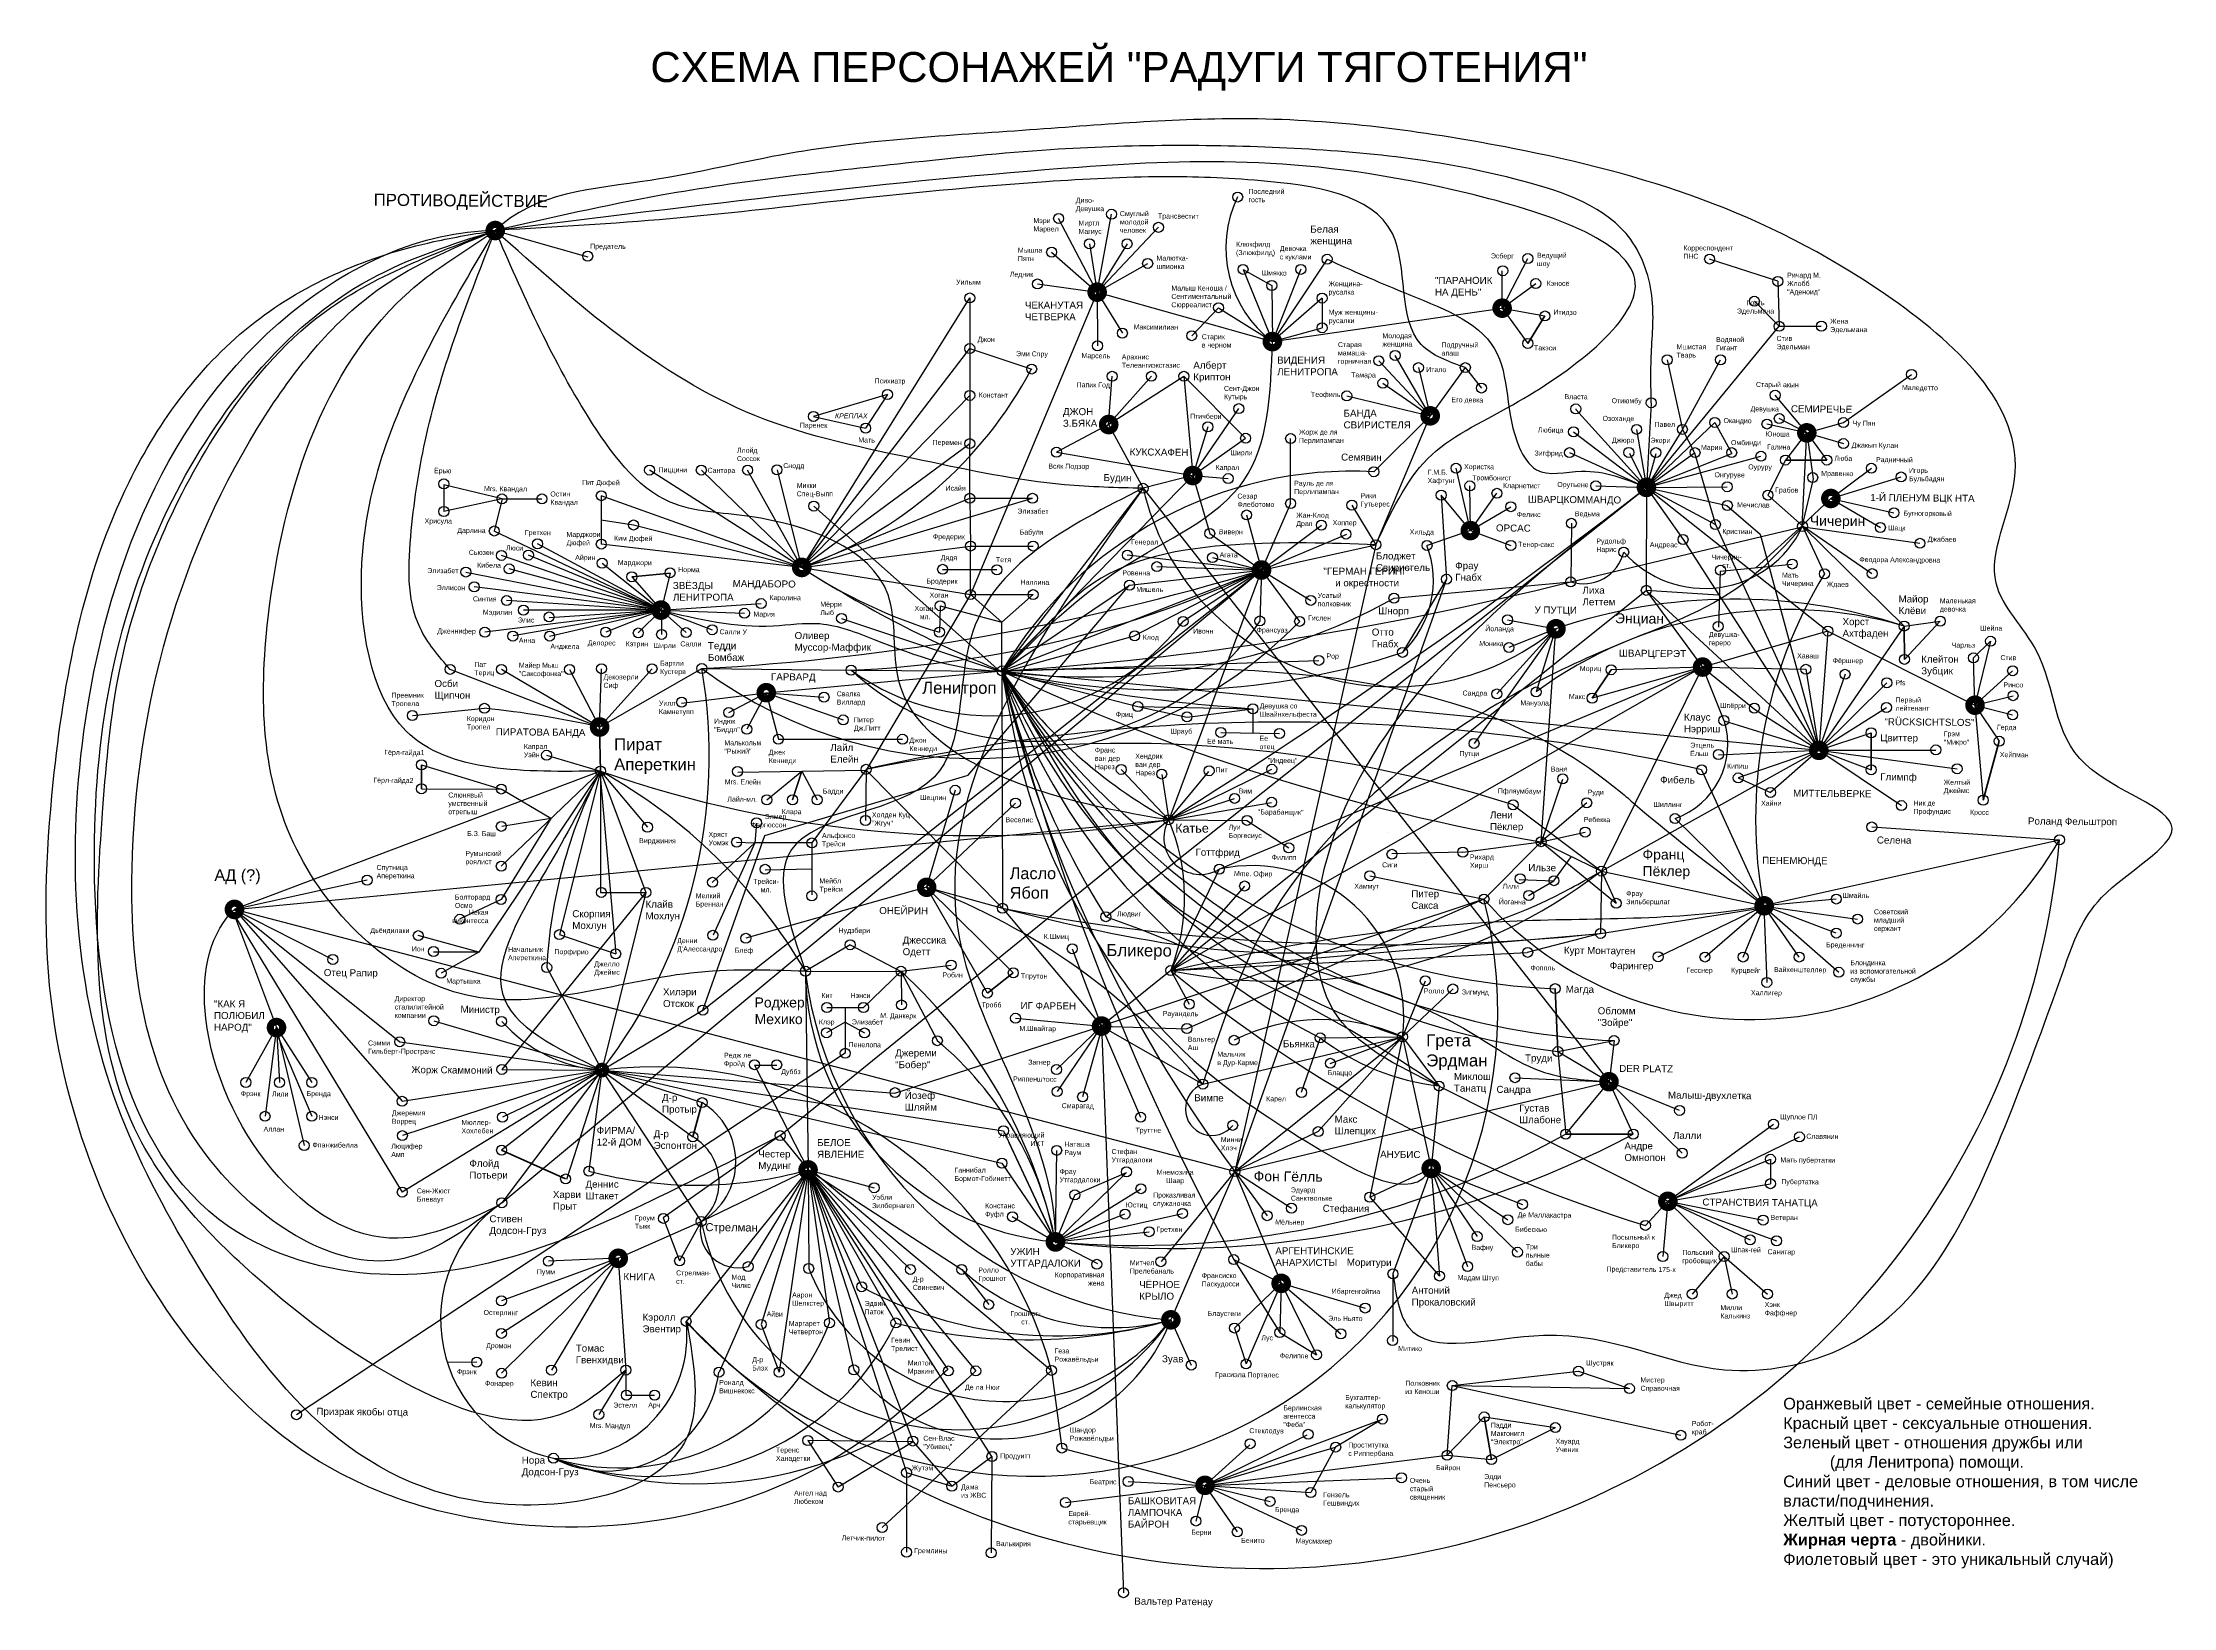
# Model space of a CAD drawing. Header units: millimetres. Extents: x 2104 to 2317, y 1556 to 1713.
import ezdxf

# ---------------------------------------------------------------- set-up
doc = ezdxf.new("R2010")
doc.units = ezdxf.units.MM
doc.header["$PDMODE"] = 33
doc.header["$PDSIZE"] = 1
doc.layers.get('0').update_dxf_attribs({"color": 254})
doc.styles.get("Standard").update_dxf_attribs({"font": 'arial.ttf'})

msp = doc.modelspace()

# ---------------------------------------------------------------- linework, layer by layer
at = {"color": 2, "true_color": 0xf1eb1f}
for p, q in [((2209.52, 1687.71), (2210.96, 1695.5)), ((2209.52, 1687.71), (2205.67, 1695.08)), ((2215.65, 1694.19), (2209.52, 1687.71)), ((2204.97, 1691.71), (2209.52, 1687.71)), ((2208.76, 1692.55), (2209.52, 1687.71)), ((2212.51, 1692.55), (2209.52, 1687.71)), ((2232.5, 1691), (2227.05, 1682.77)), ((2209.52, 1687.71), (2214.57, 1690.58)), ((2224.1, 1689.99), (2227.05, 1682.77)), ((2229.89, 1690), (2227.05, 1682.77)), ((2209.52, 1687.71), (2196.87, 1657.48)), ((2203.56, 1688.53), (2209.52, 1687.71)), ((2209.52, 1687.71), (2227.05, 1682.77)), ((2209.52, 1687.71), (2209.56, 1682.35)), ((2209.52, 1687.71), (2212.04, 1683.61)), ((2226.97, 1688.38), (2227.05, 1682.74)), ((2232, 1687.12), (2227.05, 1682.77)), ((2221.66, 1686.16), (2218.97, 1683.36)), ((2221.66, 1686.16), (2227.05, 1682.77)), ((2227.05, 1682.77), (2250, 1686.11)), ((2227.05, 1682.77), (2232, 1684.15)), ((2266.5, 1680.95), (2268.01, 1674)), ((2268.01, 1674), (2271.83, 1680.95)), ((2284.11, 1674.68), (2290.91, 1679.49)), ((2150.04, 1667.05), (2144.22, 1668.45)), ((2150.04, 1667.05), (2144.22, 1665.79)), ((2159.88, 1639.85), (2123.32, 1626.03)), ((2123.29, 1626.02), (2216.67, 1634.98)), ((2136.55, 1628.94), (2123.29, 1626.02)), ((2123.29, 1626.02), (2139.81, 1612.79)), ((2123.29, 1626.02), (2140.05, 1606.84)), ((2223.29, 1599.82), (2123.29, 1626.02)), ((2123.29, 1626.02), (2133.13, 1621.02)), ((2123.29, 1625.4), (2140.07, 1597.77)), ((2123.29, 1625.4), (2127.5, 1614.21)), ((2209.96, 1614.36), (2212.15, 1557.73)), ((2184.34, 1611.64), (2129.49, 1575.52)), ((2204.95, 1579.95), (2188.03, 1564.24)), ((2245.02, 1578.43), (2257.63, 1579.86)), ((2245.02, 1578.43), (2267.87, 1573.46)), ((2245.02, 1578.43), (2262.72, 1578.13)), ((2180.6, 1572.94), (2183.63, 1568.29)), ((2191.13, 1572.81), (2183.63, 1568.29)), ((2190.47, 1569.73), (2190.47, 1561.77)), ((2199.01, 1571.34), (2198.93, 1561.71))]:
    msp.add_line(p, q, dxfattribs=at)
for p, q in [((2149.35, 1693.86), (2158.6, 1691.25)), ((2250, 1686.11), (2252.57, 1691.07)), ((2277.56, 1688.81), (2270.74, 1691.02)), ((2250, 1686.11), (2250, 1689.85)), ((2250, 1686.11), (2253.36, 1688.57)), ((2275.21, 1686.8), (2277.69, 1684.3)), ((2277.56, 1688.81), (2277.69, 1684.3)), ((2250, 1686.11), (2252.57, 1682.59)), ((2250, 1686.11), (2254.28, 1685.33)), ((2264.42, 1668.2), (2277.69, 1684.3)), ((2242.81, 1675.35), (2237.66, 1680.86)), ((2242.81, 1675.35), (2239.31, 1681.39)), ((2210.67, 1674.48), (2211.02, 1679.3)), ((2210.67, 1674.48), (2214.94, 1679.3)), ((2210.67, 1674.48), (2218.19, 1679.3)), ((2218.19, 1679.3), (2219.08, 1669.38)), ((2238.08, 1678.63), (2242.81, 1675.35)), ((2241.63, 1680.17), (2242.81, 1675.35)), ((2246.32, 1680.17), (2242.81, 1675.35)), ((2188.56, 1677.48), (2181.17, 1675.29)), ((2188.56, 1677.48), (2186.38, 1674.12)), ((2219.08, 1669.38), (2223.68, 1676.07)), ((2234.47, 1677.34), (2242.81, 1675.35)), ((2264.9, 1676.59), (2264.42, 1668.18)), ((2264.9, 1676.66), (2264.9, 1676.59)), ((2280.45, 1673.65), (2277.29, 1677.41)), ((2181.17, 1675.29), (2186.38, 1674.12)), ((2210.67, 1674.48), (2205.46, 1671.71)), ((2210.26, 1674.02), (2210.67, 1674.48)), ((2210.67, 1674.48), (2214.11, 1668.11)), ((2220.59, 1674.25), (2219.08, 1669.38)), ((2242.81, 1675.35), (2237.18, 1669.76)), ((2237.38, 1662.47), (2242.81, 1675.35)), ((2257.36, 1676.04), (2257.36, 1676)), ((2257.36, 1676), (2264.42, 1668.2)), ((2263.44, 1674), (2264.42, 1668.2)), ((2271.25, 1674.69), (2264.42, 1668.2)), ((2268.01, 1674), (2264.42, 1668.2)), ((2280.42, 1673.64), (2276.47, 1674.53)), ((2280.45, 1673.65), (2277.7, 1675.08)), ((2280.45, 1673.65), (2284.11, 1674.68)), ((2219.08, 1669.38), (2224.36, 1673.11)), ((2257.14, 1673.75), (2264.92, 1667.82)), ((2280.42, 1673.64), (2278.31, 1670.93)), ((2280, 1664.4), (2280.45, 1673.65)), ((2280.45, 1673.65), (2282.46, 1670.93)), ((2280.45, 1673.65), (2284.11, 1672.58)), ((2280.45, 1673.65), (2281.08, 1669.07)), ((2205.46, 1671.71), (2219.08, 1669.38)), ((2246.82, 1663.88), (2245.39, 1670.11)), ((2262.74, 1671.63), (2264.42, 1668.2)), ((2264.42, 1668.2), (2269.22, 1671.64)), ((2264.42, 1668.2), (2272.96, 1671.6)), ((2265.37, 1671.54), (2264.42, 1668.2)), ((2264.42, 1668.2), (2275.87, 1671.31)), ((2278.31, 1670.93), (2276.57, 1667.42)), ((2282.85, 1667.09), (2286.9, 1670.11)), ((2219.08, 1669.38), (2200.02, 1649.86)), ((2210.39, 1625.29), (2264.44, 1668.18)), ((2219.08, 1669.38), (2214.11, 1668.11)), ((2214.11, 1668.11), (2260.68, 1608.8)), ((2219.08, 1668.76), (2219.08, 1669.38)), ((2219.08, 1669.38), (2220.77, 1663.6)), ((2219.08, 1669.38), (2222.61, 1669.08)), ((2246.82, 1663.88), (2246.78, 1668.35)), ((2246.82, 1663.88), (2249.48, 1667.61)), ((2259.36, 1668.35), (2264.44, 1668.18)), ((2264.42, 1668.2), (2264.41, 1657.91)), ((2264.42, 1668.2), (2272.5, 1668.26)), ((2264.42, 1668.2), (2268.08, 1662.99)), ((2264.42, 1668.2), (2272.49, 1666.4)), ((2264.42, 1668.2), (2282.56, 1653.84)), ((2264.43, 1668.19), (2271.31, 1664.48)), ((2282.85, 1667.09), (2289.87, 1669.24)), ((2150.04, 1667.05), (2149.27, 1663.84)), ((2199.81, 1649.84), (2181.2, 1666.33)), ((2224.46, 1665.44), (2225.95, 1659.94)), ((2228.86, 1666.59), (2225.95, 1659.94)), ((2234.98, 1666.42), (2237.38, 1662.47)), ((2246.82, 1663.88), (2243.91, 1667.42)), ((2246.82, 1663.88), (2250.87, 1666.27)), ((2280, 1664.4), (2282.85, 1667.09)), ((2282.85, 1667.09), (2287.8, 1664.19)), ((2282.85, 1667.09), (2289.16, 1665.66)), ((2163.19, 1664.44), (2179.99, 1660.2)), ((2220.77, 1663.6), (2225.95, 1659.94)), ((2225.95, 1659.94), (2231.93, 1664.42)), ((2225.95, 1659.94), (2234.49, 1663.53)), ((2246.82, 1663.88), (2242.49, 1662.4)), ((2246.82, 1663.88), (2250.87, 1662.4)), ((2256.92, 1664.61), (2256.85, 1658.75)), ((2271.31, 1664.48), (2281.65, 1641.92)), ((2225.95, 1659.94), (2212.52, 1661.44)), ((2221.05, 1661.18), (2225.95, 1659.94)), ((2225.95, 1659.94), (2237.38, 1662.47)), ((2268.08, 1662.99), (2281.65, 1641.92)), ((2285.32, 1662.94), (2285.32, 1662.94)), ((2150.02, 1596.7), (2225.95, 1659.94)), ((2170.11, 1615.96), (2225.95, 1659.94)), ((2199.98, 1649.84), (2225.95, 1659.94)), ((2225.95, 1659.94), (2213.27, 1653.36)), ((2215.49, 1660.28), (2225.95, 1659.94)), ((2225.95, 1659.94), (2216.67, 1634.98)), ((2225.95, 1659.94), (2225.79, 1654.85)), ((2225.95, 1659.94), (2230.87, 1656.91)), ((2264.41, 1657.91), (2270.03, 1650.24)), ((2264.41, 1657.91), (2281.65, 1641.92)), ((2183.98, 1655.11), (2200.05, 1649.74)), ((2250.54, 1654.96), (2255.38, 1654.07)), ((2290.18, 1654.34), (2293.79, 1654.83)), ((2293.79, 1654.83), (2290.21, 1651.01)), ((2164.97, 1653.65), (2164.97, 1653.65)), ((2255.38, 1654.07), (2247.19, 1642.61)), ((2255.38, 1654.07), (2249.46, 1647.55)), ((2255.38, 1654.07), (2250.68, 1652.19)), ((2255.34, 1654.05), (2253.39, 1647.75)), ((2253.89, 1632.79), (2255.38, 1654.07)), ((2282.56, 1653.84), (2270.03, 1650.24)), ((2290.18, 1654.34), (2281.65, 1641.92)), ((2282.56, 1653.84), (2281.65, 1641.92)), ((2282.56, 1653.84), (2297.26, 1646.43)), ((2298.82, 1652.82), (2297.26, 1646.43)), ((2216.87, 1619.91), (2270.57, 1650.55)), ((2297.26, 1646.43), (2297.1, 1651.16)), ((2156.79, 1650), (2159.79, 1644.25)), ((2176.45, 1647.68), (2200.02, 1649.86)), ((2199.98, 1649.84), (2281.65, 1641.92)), ((2221.73, 1630.04), (2270.03, 1650.24)), ((2270.03, 1650.24), (2259, 1647.13)), ((2270.03, 1650.24), (2259.94, 1629.85)), ((2270.03, 1650.24), (2260.89, 1649.97)), ((2270.03, 1650.24), (2280.36, 1650.02)), ((2270.03, 1650.24), (2270.03, 1650.24)), ((2270.03, 1650.24), (2272.16, 1644.91)), ((2270.03, 1650.24), (2270.03, 1650.24)), ((2270.03, 1650.24), (2275.21, 1646.05)), ((2270.03, 1650.24), (2270.03, 1650.24)), ((2280.36, 1650.02), (2281.65, 1641.92)), ((2284.27, 1649.52), (2281.65, 1641.92)), ((2288.45, 1648.67), (2281.65, 1641.92)), ((2297.26, 1646.43), (2301.02, 1649.87)), ((2167.99, 1646.62), (2176.45, 1647.68)), ((2172.71, 1645.69), (2176.45, 1647.68)), ((2176.45, 1647.68), (2174.51, 1644.02)), ((2176.45, 1647.68), (2182.22, 1647.23)), ((2176.45, 1647.68), (2184.14, 1644.96)), ((2176.45, 1647.68), (2177.66, 1643.03)), ((2213.59, 1646.29), (2225.09, 1646.07)), ((2213.59, 1646.29), (2218.53, 1645.24)), ((2297.26, 1646.43), (2301.06, 1647.38)), ((2297.26, 1646.43), (2298.08, 1636.94)), ((2297.26, 1646.43), (2301.02, 1645.46)), ((2297.26, 1646.43), (2299.68, 1642.83)), ((2141.08, 1645.4), (2148.28, 1646.12)), ((2218.53, 1645.24), (2225.09, 1646.07)), ((2272.19, 1644.88), (2281.65, 1641.92)), ((2275.21, 1646.05), (2281.65, 1641.92)), ((2281.65, 1641.92), (2288.41, 1646.2)), ((2281.65, 1641.92), (2286.88, 1643.67)), ((2141.99, 1640.47), (2149.97, 1638.05)), ((2159.88, 1639.85), (2147.73, 1621.76)), ((2159.88, 1639.84), (2155.78, 1623.5)), ((2180.02, 1639.84), (2179.08, 1636.97)), ((2216.67, 1634.98), (2226.97, 1640.03)), ((2259.94, 1629.85), (2281.65, 1641.92)), ((2269.94, 1639.97), (2276.12, 1626.41)), ((2271.64, 1641.48), (2281.65, 1641.92)), ((2281.65, 1641.92), (2273.6, 1639.16)), ((2281.65, 1641.92), (2276.82, 1637.71)), ((2281.65, 1641.92), (2286.88, 1639.98)), ((2281.65, 1641.92), (2289.91, 1636.4)), ((2281.65, 1641.92), (2293.35, 1641.92)), ((2281.65, 1641.92), (2295.47, 1640.08)), ((2141.99, 1638.08), (2149.97, 1638.05)), ((2154.93, 1635.1), (2149.97, 1638.05)), ((2159.83, 1639.78), (2161.4, 1621.58)), ((2195.34, 1637.93), (2192.48, 1628.23)), ((2216.67, 1634.98), (2220.7, 1639.81)), ((2253.82, 1632.45), (2256.08, 1639.05)), ((2192.48, 1628.23), (2201.36, 1636.65)), ((2216.68, 1634.95), (2226.96, 1636.71)), ((2258.45, 1636.67), (2253.89, 1632.79)), ((2154.93, 1635.1), (2149.94, 1627.01)), ((2154.93, 1635.1), (2150.03, 1634.32)), ((2175.49, 1634.64), (2175.31, 1632.66)), ((2216.67, 1634.98), (2216.73, 1635.01)), ((2238.64, 1633.75), (2238.64, 1633.75)), ((2267.28, 1635.1), (2276.19, 1626.38)), ((2175.31, 1632.66), (2171.05, 1628.71)), ((2175.31, 1632.66), (2171.14, 1623.43)), ((2172.7, 1632.78), (2172.7, 1632.78)), ((2173.49, 1632.74), (2175.31, 1632.66)), ((2181.01, 1632.66), (2175.31, 1632.66)), ((2253.89, 1632.79), (2261.4, 1626.63)), ((2276.12, 1626.41), (2305.71, 1632.98)), ((2236.77, 1629.38), (2236.77, 1629.38)), ((2236.77, 1629.38), (2248.19, 1627.06)), ((2242.23, 1631.2), (2242.23, 1631.2)), ((2259.94, 1629.85), (2276.19, 1626.38)), ((2259.94, 1629.85), (2259.94, 1629.85)), ((2259.94, 1629.85), (2261.4, 1626.63)), ((2164.41, 1627.72), (2160.02, 1609.96)), ((2192.48, 1628.23), (2174.41, 1623.13)), ((2198.55, 1617.66), (2192.48, 1628.23)), ((2192.48, 1628.23), (2201.14, 1619.68)), ((2192.48, 1628.23), (2200.06, 1626.13)), ((2224.26, 1628.36), (2216.87, 1619.91)), ((2149.94, 1627.01), (2145.78, 1625.05)), ((2200.06, 1626.13), (2200.06, 1626.13)), ((2200.06, 1626.13), (2209.96, 1614.36)), ((2248.17, 1627.06), (2209.96, 1614.36)), ((2235.68, 1625.47), (2235.68, 1625.47)), ((2248.19, 1627.06), (2248.19, 1627.06)), ((2259.84, 1623.62), (2276.41, 1626.25)), ((2265.59, 1621.29), (2276.19, 1626.38)), ((2270.27, 1621.26), (2276.19, 1626.38)), ((2274.08, 1621.26), (2276.19, 1626.38)), ((2279.69, 1621.26), (2276.12, 1626.41)), ((2276.16, 1626.35), (2276.45, 1618.72)), ((2276.16, 1626.3), (2283.64, 1619.74)), ((2276.17, 1626.33), (2285.53, 1625.06)), ((2283.4, 1627.06), (2276.19, 1626.38)), ((2283.4, 1623.65), (2276.19, 1626.38)), ((2147.73, 1621.76), (2141.67, 1623.4)), ((2259.84, 1623.62), (2252.49, 1621.71)), ((2259.84, 1623.62), (2259.84, 1623.62)), ((2147.73, 1621.76), (2143.2, 1621.76)), ((2147.73, 1621.76), (2143.95, 1619.64)), ((2184.84, 1622.49), (2180.37, 1619.84)), ((2184.84, 1622.49), (2189.92, 1619.83)), ((2207.04, 1622.09), (2209.96, 1614.36)), ((2216.87, 1619.91), (2252.49, 1621.71)), ((2216.87, 1619.91), (2209.96, 1614.36)), ((2242.3, 1618.84), (2240.03, 1613.29)), ((2245.1, 1618.09), (2240.03, 1613.29)), ((2143.22, 1614.89), (2160.02, 1609.96)), ((2189.3, 1607.66), (2209.96, 1614.36)), ((2201.37, 1615.14), (2209.96, 1614.36)), ((2205.46, 1610.01), (2209.96, 1614.36)), ((2209.96, 1614.36), (2205.52, 1607.81)), ((2210.01, 1614.31), (2208.07, 1607.3)), ((2209.96, 1614.36), (2209.96, 1614.36)), ((2209.96, 1614.36), (2209.96, 1614.36)), ((2209.96, 1614.36), (2209.96, 1614.36)), ((2209.96, 1614.36), (2220.09, 1608.56)), ((2209.96, 1614.36), (2218.5, 1614.1)), ((2209.96, 1614.36), (2213.84, 1605.25)), ((2255.36, 1615.57), (2260.68, 1608.8)), ((2127.5, 1614.21), (2124.44, 1608.72)), ((2127.5, 1614.21), (2126.35, 1605.34)), ((2127.5, 1614.21), (2127.79, 1608.72)), ((2127.5, 1614.21), (2131.02, 1608.72)), ((2127.5, 1614.21), (2130.27, 1602.42)), ((2127.53, 1613.58), (2131.02, 1605.34)), ((2139.81, 1612.79), (2139.81, 1612.79)), ((2139.81, 1612.79), (2160.02, 1609.96)), ((2185.94, 1613.7), (2185.94, 1613.7)), ((2231.82, 1613.18), (2229.9, 1607.71)), ((2240.03, 1613.29), (2242.91, 1600.13)), ((2240.03, 1613.29), (2240.03, 1613.29)), ((2240.03, 1613.29), (2240.03, 1613.29)), ((2261.18, 1612.91), (2260.68, 1608.8)), ((2175.29, 1610.46), (2180.63, 1599.99)), ((2175.29, 1610.46), (2177.49, 1610.46)), ((2200.06, 1611.48), (2200.06, 1611.48)), ((2200.06, 1611.48), (2200.06, 1611.48)), ((2200.06, 1611.48), (2200.06, 1611.48)), ((2255.57, 1611.81), (2260.68, 1608.8)), ((2160.02, 1609.96), (2156.47, 1599.02)), ((2160.02, 1609.43), (2160.02, 1609.96)), ((2160.02, 1609.96), (2169.94, 1594.84)), ((2160.02, 1609.96), (2200.01, 1600.66)), ((2160.02, 1609.96), (2189.3, 1607.66)), ((2160.02, 1609.96), (2200.16, 1603.9)), ((2223.29, 1599.82), (2260.68, 1608.8)), ((2243.69, 1608.37), (2242.91, 1600.13)), ((2243.69, 1608.37), (2266.56, 1596.85)), ((2251.28, 1609.2), (2260.68, 1608.8)), ((2256.35, 1603.56), (2260.68, 1608.8)), ((2263.1, 1603.56), (2260.68, 1608.8)), ((2267.73, 1605.93), (2260.68, 1608.8)), ((2260.68, 1608.8), (2268, 1601.66)), ((2195.3, 1607.28), (2195.3, 1607.28)), ((2228.85, 1607.35), (2228.85, 1607.35)), ((2200.16, 1603.9), (2205.36, 1592.79)), ((2235.15, 1605.71), (2235.15, 1605.71)), ((2235.15, 1605.71), (2235.15, 1605.71)), ((2266.56, 1596.85), (2277.12, 1604.55)), ((2177.84, 1603.41), (2180.63, 1599.99)), ((2205.36, 1592.79), (2200.72, 1602.69)), ((2205.36, 1592.79), (2205.48, 1601.94)), ((2266.56, 1596.85), (2279.71, 1603.28)), ((2169.94, 1594.84), (2180.63, 1599.99)), ((2180.63, 1599.99), (2174.64, 1590.32)), ((2180.63, 1599.99), (2175.95, 1584.55)), ((2180.63, 1599.99), (2185.99, 1588.31)), ((2180.63, 1599.99), (2190.85, 1590.04)), ((2180.63, 1599.99), (2187.24, 1598.2)), ((2180.63, 1599.99), (2180.69, 1590.13)), ((2180.63, 1599.99), (2190.47, 1569.73)), ((2180.63, 1599.99), (2191.13, 1572.81)), ((2199.01, 1571.34), (2180.63, 1599.99)), ((2200.01, 1600.66), (2205.35, 1592.8)), ((2212.46, 1599.74), (2205.36, 1592.79)), ((2223.29, 1599.82), (2215.91, 1590.82)), ((2223.29, 1599.82), (2216.89, 1585)), ((2223.29, 1599.82), (2227.91, 1588.65)), ((2236.77, 1597.26), (2242.91, 1600.13)), ((2242.9, 1600.1), (2239.09, 1589.6)), ((2242.91, 1600.13), (2243.73, 1589.38)), ((2242.91, 1600.13), (2247.5, 1593.32)), ((2242.91, 1600.13), (2250.57, 1595.01)), ((2242.91, 1600.13), (2246.55, 1590.33)), ((2242.91, 1600.13), (2252.03, 1596.54)), ((2242.91, 1600.13), (2251.53, 1591.76)), ((2266.56, 1596.85), (2276.81, 1601.05)), ((2205.35, 1592.8), (2213.9, 1598.1)), ((2207.29, 1597.49), (2205.35, 1592.79)), ((2266.56, 1596.85), (2276.81, 1598.61)), ((2201.04, 1595.33), (2205.35, 1592.8)), ((2205.36, 1592.79), (2218.06, 1595.64)), ((2205.36, 1592.79), (2212.3, 1595.58)), ((2230.01, 1596.81), (2230.01, 1596.81)), ((2266.56, 1596.85), (2264.32, 1594.44)), ((2266.56, 1596.85), (2266.06, 1591.32)), ((2266.56, 1596.85), (2272.19, 1591.32)), ((2266.56, 1596.85), (2274.78, 1593)), ((2266.56, 1596.85), (2276.09, 1594.97)), ((2266.56, 1596.85), (2277.43, 1592.9)), ((2169.94, 1594.84), (2169.94, 1594.84)), ((2205.35, 1592.79), (2214.72, 1593.81)), ((2205.36, 1592.79), (2209.54, 1590.62)), ((2223.17, 1591.02), (2227.91, 1588.65)), ((2272.19, 1591.32), (2269, 1587.58)), ((2272.19, 1591.32), (2273, 1587.58)), ((2272.19, 1591.32), (2276.52, 1587.58)), ((2227.91, 1588.65), (2223.24, 1584.18)), ((2227.91, 1588.65), (2224.4, 1580.59)), ((2227.91, 1588.65), (2227.77, 1583.73)), ((2227.91, 1588.65), (2231.45, 1581.51)), ((2227.91, 1588.65), (2233.88, 1583.6)), ((2227.91, 1588.08), (2227.91, 1588.65)), ((2227.91, 1588.65), (2236.31, 1586.18)), ((2216.89, 1585), (2218.93, 1580.48)), ((2162.42, 1579.98), (2159.71, 1575.53)), ((2162.42, 1579.98), (2162.42, 1577.47)), ((2244.5, 1571.46), (2245.02, 1578.43)), ((2220.3, 1568.46), (2238.03, 1575.08)), ((2244.5, 1571.46), (2248.21, 1575.3)), ((2191.13, 1572.81), (2195, 1568.38)), ((2206, 1572.19), (2220.3, 1568.46)), ((2220.3, 1568.46), (2230.51, 1573.5)), ((2220.3, 1568.46), (2224.79, 1572.52)), ((2220.3, 1568.46), (2233.36, 1572.28)), ((2190.47, 1569.73), (2195, 1568.38)), ((2195, 1568.38), (2199.01, 1571.34)), ((2220.3, 1568.46), (2244.5, 1571.46)), ((2244.5, 1571.46), (2248.93, 1571.03)), ((2206.35, 1566.74), (2220.3, 1568.46)), ((2212.62, 1568.84), (2220.3, 1568.46)), ((2220.3, 1568.46), (2219.4, 1564.89)), ((2220.3, 1568.46), (2239.94, 1569.22)), ((2220.3, 1568.46), (2226.8, 1566.85)), ((2220.3, 1568.46), (2230.88, 1567.74)), ((2220.3, 1568.46), (2229.96, 1563.96)), ((2220.3, 1568.46), (2223.53, 1563.8))]:
    msp.add_line(p, q)
at = {"color": 242, "true_color": 0xcd2027}
for p, q in [((2224.1, 1689.99), (2226.97, 1688.38)), ((2218.19, 1679.3), (2224.36, 1673.11)), ((2246.32, 1680.17), (2247.95, 1678.12)), ((2268.01, 1674), (2269.22, 1671.64)), ((2271.25, 1674.69), (2272.96, 1671.6)), ((2165.99, 1655.86), (2149.27, 1663.84)), ((2256.85, 1658.75), (2279.97, 1664.27)), ((2280, 1664.39), (2286.96, 1659.6)), ((2165.93, 1655.93), (2149.98, 1661.4)), ((2165.93, 1655.93), (2152.68, 1661.43)), ((2165.93, 1655.93), (2153.59, 1662.56)), ((2146.43, 1659.74), (2165.93, 1655.93)), ((2165.93, 1655.93), (2150.76, 1660.05)), ((2160.05, 1660.62), (2165.93, 1655.93)), ((2163.01, 1659.27), (2165.93, 1655.93)), ((2166.85, 1659.64), (2165.93, 1655.93)), ((2271.79, 1659.84), (2271.61, 1654.24)), ((2165.93, 1655.93), (2147.26, 1658.26)), ((2165.99, 1655.88), (2150.5, 1656.89)), ((2216.87, 1619.91), (2264.41, 1657.91)), ((2165.99, 1655.88), (2148.32, 1653.72)), ((2165.93, 1655.93), (2151.15, 1653.35)), ((2165.93, 1655.93), (2152.18, 1655.93)), ((2154.76, 1655.18), (2165.93, 1655.93)), ((2154.8, 1653.34), (2165.93, 1655.93)), ((2165.93, 1655.93), (2160.4, 1653.73)), ((2165.93, 1655.93), (2163.66, 1653.65)), ((2165.93, 1655.93), (2175.93, 1656.59)), ((2165.93, 1655.93), (2168.44, 1653.68)), ((2165.93, 1655.93), (2174.27, 1655.62)), ((2165.93, 1655.93), (2171.05, 1653.97)), ((2165.99, 1655.88), (2165.99, 1653.5)), ((2298.82, 1652.82), (2297.1, 1651.16)), ((2159.88, 1639.85), (2159.88, 1627.72)), ((2159.88, 1639.85), (2164.57, 1634.24)), ((2216.73, 1635.01), (2223.26, 1637.09)), ((2177.84, 1603.41), (2216.67, 1634.98)), ((2224.48, 1634.92), (2228.68, 1632.17)), ((2253.89, 1632.79), (2258.3, 1633.75)), ((2246.06, 1631.74), (2253.89, 1632.79)), ((2248.19, 1627.06), (2253.89, 1632.79)), ((2221.73, 1630.04), (2216.87, 1619.91)), ((2164.41, 1627.72), (2150.03, 1610.03)), ((2189.93, 1619.77), (2193.55, 1612.9)), ((2240.03, 1613.29), (2231.62, 1603.81)), ((2255.57, 1611.81), (2261.18, 1612.91)), ((2255.57, 1611.81), (2256.35, 1603.56)), ((2223.17, 1591.02), (2227.77, 1583.73)), ((2223.24, 1584.18), (2224.4, 1580.59)), ((2227.77, 1583.73), (2231.45, 1581.51)), ((2238.03, 1575.08), (2233.36, 1572.28)), ((2233.36, 1572.28), (2230.88, 1567.74))]:
    msp.add_line(p, q, dxfattribs=at)
at = {"color": 30, "true_color": 0xf26722}
for p, q in [((2232, 1687.12), (2232, 1684.15)), ((2277.69, 1684.3), (2281.88, 1684.3)), ((2196.79, 1682.07), (2202.98, 1680.03)), ((2228.86, 1666.59), (2228.86, 1673.08)), ((2269.22, 1671.64), (2271.31, 1664.48)), ((2144.22, 1668.45), (2144.22, 1665.79)), ((2150.04, 1667.05), (2154.03, 1667.05)), ((2196.79, 1667.11), (2203.06, 1667.11)), ((2159.96, 1664.95), (2163.19, 1664.44)), ((2275.4, 1660.19), (2280.03, 1664.39)), ((2196.87, 1657.48), (2196.87, 1662.34)), ((2196.87, 1662.34), (2203.12, 1662.34)), ((2194.07, 1660), (2196.87, 1660)), ((2196.87, 1660), (2199.5, 1660)), ((2244.43, 1659.02), (2240.05, 1651.71)), ((2271.79, 1659.84), (2279, 1660.54)), ((2200.01, 1654.73), (2203.12, 1657.48)), ((2271.59, 1657.42), (2264.41, 1657.91)), ((2193.84, 1656.37), (2193.76, 1653.73)), ((2193.84, 1656.37), (2200.01, 1654.73)), ((2225.09, 1646.07), (2225.09, 1643.65)), ((2177.66, 1643.03), (2190.07, 1643.03)), ((2221.88, 1643.71), (2227.74, 1643.6)), ((2173.62, 1639.73), (2186.43, 1639.94)), ((2176.5, 1636.97), (2180.02, 1639.84)), ((2179.08, 1636.97), (2180.02, 1639.84)), ((2180.02, 1639.84), (2181.53, 1636.97)), ((2211.93, 1640.01), (2216.67, 1634.98)), ((2216, 1639.49), (2216.67, 1634.98)), ((2216.67, 1634.98), (2224.48, 1634.92)), ((2286.94, 1634.26), (2305.71, 1632.98)), ((2181.01, 1632.66), (2181, 1627.48)), ((2253.89, 1632.79), (2259.94, 1629.85)), ((2255.18, 1628.89), (2256.92, 1631.32)), ((2176.35, 1629.99), (2181.01, 1630.07)), ((2159.88, 1627.72), (2164.41, 1627.72)), ((2155.78, 1623.5), (2161.4, 1621.58)), ((2189.93, 1619.84), (2186.17, 1616.22)), ((2184.34, 1614.74), (2182.47, 1613.69)), ((2182.51, 1616.22), (2186.17, 1616.22)), ((2184.34, 1616.22), (2184.34, 1611.64)), ((2184.34, 1614.74), (2186.27, 1613.67)), ((2231.82, 1613.18), (2240.03, 1613.29)), ((2240.03, 1613.29), (2243.69, 1608.37)), ((2207.29, 1597.49), (2212.46, 1599.74)), ((2276.81, 1601.05), (2276.81, 1598.61)), ((2236.77, 1597.26), (2243.73, 1589.38)), ((2169.94, 1594.84), (2167.79, 1590.89)), ((2195.98, 1590.04), (2198.68, 1586.52)), ((2239.09, 1589.6), (2239.09, 1582.85)), ((2147.51, 1580.77), (2144.56, 1580.75)), ((2204.95, 1579.95), (2206, 1572.19)), ((2162.42, 1577.47), (2165.29, 1577.47))]:
    msp.add_line(p, q, dxfattribs=at)
at = {"lineweight": 50}
for p, q in [((2254.28, 1685.33), (2252.57, 1682.59)), ((2278.31, 1670.93), (2282.46, 1670.93)), ((2163.01, 1659.27), (2166.85, 1659.64)), ((2290.18, 1654.34), (2290.21, 1651.01)), ((2260.89, 1649.97), (2259, 1647.13)), ((2286.88, 1643.67), (2286.88, 1639.98)), ((2299.68, 1642.83), (2298.08, 1636.94)), ((2141.99, 1640.47), (2141.99, 1638.08)), ((2201.14, 1619.68), (2198.55, 1617.66)), ((2255.3, 1618.1), (2255.57, 1611.81)), ((2170.04, 1606.71), (2169.12, 1603.28)), ((2150, 1601.96), (2156.4, 1599.08)), ((2256.35, 1603.56), (2263.1, 1603.56)), ((2248.21, 1575.3), (2248.93, 1571.03))]:
    msp.add_line(p, q, dxfattribs=at)
at = {"color": 7}
msp.add_line((2256.74, 1671.67), (2264.42, 1668.2), dxfattribs=at)
at = {"color": 116, "true_color": 0x136734}
for p, q in [((2214.11, 1668.11), (2200.02, 1649.86)), ((2281.08, 1669.07), (2280, 1664.39)), ((2239.19, 1657.13), (2256.85, 1658.75)), ((2200.05, 1649.74), (2213.27, 1653.36)), ((2199.92, 1649.85), (2231.67, 1650.91)), ((2170.01, 1650.09), (2184.93, 1649.93)), ((2200.03, 1649.81), (2213.59, 1646.29)), ((2246.06, 1631.74), (2238.99, 1631.56)), ((2259.94, 1629.85), (2259.84, 1623.62)), ((2251.71, 1629), (2255.18, 1628.89)), ((2252.64, 1627.41), (2255.18, 1628.89)), ((2248.17, 1627.06), (2218.5, 1614.1)), ((2189.93, 1619.84), (2194.94, 1620.44)), ((2189.93, 1619.84), (2189.96, 1616.47)), ((2216.87, 1619.91), (2218.73, 1616.55)), ((2240.03, 1613.29), (2236.77, 1597.26))]:
    msp.add_line(p, q, dxfattribs=at)
at = {"color": 159, "true_color": 0x22346e}
for p, q in [((2243.91, 1667.42), (2244.43, 1659.02)), ((2276.57, 1667.42), (2280, 1664.39)), ((2280, 1664.39), (2282.21, 1659.56)), ((2280.09, 1664.25), (2291.76, 1662.61)), ((2280.09, 1664.25), (2290.18, 1654.34)), ((2237.38, 1662.47), (2223.29, 1599.82)), ((2244.43, 1659.02), (2223.29, 1599.82)), ((2196.87, 1657.48), (2186.43, 1639.94)), ((2154.49, 1641.43), (2159.88, 1639.85)), ((2159.88, 1639.85), (2164.41, 1627.72)), ((2186.43, 1640.02), (2181.01, 1632.66)), ((2186.43, 1639.94), (2186.37, 1634.91)), ((2186.43, 1639.94), (2200.06, 1626.13)), ((2273.6, 1639.16), (2276.82, 1637.71)), ((2251.09, 1636.47), (2259.94, 1629.85)), ((2216.87, 1619.91), (2259.84, 1623.62)), ((2220.09, 1608.56), (2240.03, 1613.29)), ((2223.29, 1599.82), (2240.03, 1613.29)), ((2240.03, 1613.29), (2232.79, 1610.6)), ((2231.62, 1603.81), (2223.29, 1599.82)), ((2177.84, 1603.41), (2166.14, 1595.18)), ((2223.29, 1599.82), (2228.94, 1596.16)), ((2223.29, 1599.82), (2226.52, 1595.41)), ((2166.14, 1595.18), (2167.79, 1590.89)), ((2257.63, 1579.86), (2262.72, 1578.13)), ((2248.21, 1575.3), (2255.32, 1574.23)), ((2248.93, 1571.03), (2255.32, 1574.23)), ((2191.13, 1572.81), (2180.6, 1572.94))]:
    msp.add_line(p, q, dxfattribs=at)
at = {"color": 217, "true_color": 0x93278f}
msp.add_line((2199.98, 1649.84), (2200.06, 1626.13), dxfattribs=at)
for points, const_width in [([(2148.74, 1693.87, 1), (2149.98, 1693.87, 1)], 0.715), ([(2242.19, 1675.35, 1), (2243.43, 1675.35, 1)], 0.715), ([(2210.05, 1674.48, 1), (2211.3, 1674.48, 1)], 0.715), ([(2279.83, 1673.65, 1), (2281.07, 1673.65, 1)], 0.715), ([(2218.46, 1669.38, 1), (2219.7, 1669.38, 1)], 0.715), ([(2263.8, 1668.2, 1), (2265.04, 1668.2, 1)], 0.715), ([(2282.23, 1667.09, 1), (2283.47, 1667.09, 1)], 0.715), ([(2246.2, 1663.88, 1), (2247.44, 1663.88, 1)], 0.715), ([(2179.37, 1660.2, 1), (2180.62, 1660.2, 1)], 0.715), ([(2225.33, 1659.94, 1), (2226.57, 1659.94, 1)], 0.715), ([(2254.76, 1654.07, 1), (2256, 1654.07, 1)], 0.715), ([(2269.41, 1650.24, 1), (2270.65, 1650.24, 1)], 0.715), ([(2175.83, 1647.68, 1), (2177.07, 1647.68, 1)], 0.715), ([(2296.64, 1646.43, 1), (2297.88, 1646.43, 1)], 0.715), ([(2159.17, 1644.25, 1), (2160.42, 1644.25, 1)], 0.715), ([(2281.03, 1641.92, 1), (2282.27, 1641.92, 1)], 0.715), ([(2191.86, 1628.23, 1), (2193.1, 1628.23, 1)], 0.715), ([(2275.57, 1626.38, 1), (2276.81, 1626.38, 1)], 0.715), ([(2209.34, 1614.36, 1), (2210.59, 1614.36, 1)], 0.715), ([(2159.5, 1609.96, 1), (2160.55, 1609.96, 1)], 0.425), ([(2260.06, 1608.8, 1), (2261.3, 1608.8, 1)], 0.715), ([(2180.01, 1599.99, 1), (2181.25, 1599.99, 1)], 0.715), ([(2180.01, 1599.99, 1), (2181.25, 1599.99, 1)], 0.715), ([(2242.29, 1600.13, 1), (2243.53, 1600.13, 1)], 0.715), ([(2265.94, 1596.85, 1), (2267.18, 1596.85, 1)], 0.715), ([(2204.73, 1592.79, 1), (2205.98, 1592.79, 1)], 0.715), ([(2161.03, 1591.15, 1), (2162.28, 1591.15, 1)], 0.715), ([(2161.03, 1591.15, 1), (2162.28, 1591.15, 1)], 0.715), ([(2227.29, 1588.65, 1), (2228.54, 1588.65, 1)], 0.715), ([(2216.27, 1585, 1), (2217.51, 1585, 1)], 0.715), ([(2219.68, 1568.46, 1), (2220.92, 1568.46, 1)], 0.715)]:
    msp.add_lwpolyline(points, format="xyb", close=True, dxfattribs=dict(const_width=const_width))
for points in [[(2179.99, 1660.2), (2196.79, 1687.13)], [(2179.99, 1660.2), (2196.79, 1682.07)], [(2179.99, 1660.2), (2196.79, 1677.39)], [(2179.99, 1660.2), (2196.79, 1672.57)], [(2179.99, 1660.2), (2164.79, 1669.93)], [(2179.99, 1660.2), (2169.96, 1669.93)], [(2179.99, 1660.2), (2174.59, 1669.93)], [(2179.99, 1660.2), (2177.58, 1669.95)], [(2179.99, 1660.2), (2159.96, 1667.37)], [(2179.99, 1660.2), (2196.79, 1667.11)], [(2179.99, 1660.2), (2203.06, 1667.11)], [(2272.47, 1666.4), (2275.78, 1663.51), (2281.65, 1641.92)], [(2179.99, 1660.2), (2159.96, 1662.53)], [(2179.99, 1660.2), (2196.87, 1662.34)], [(2179.99, 1660.2), (2196.87, 1657.48)], [(2212.76, 1658.43), (2225.95, 1659.94)], [(2225.95, 1659.94), (2218.11, 1654.81)], [(2225.95, 1659.94), (2229.76, 1654.81)], [(2159.79, 1644.25), (2144.85, 1650.01)], [(2159.79, 1644.25), (2149.98, 1650.01)], [(2159.79, 1644.25), (2159.88, 1639.85), (2159.79, 1644.25), (2170.01, 1650.09)], [(2159.79, 1644.25), (2159.79, 1644.25), (2165.03, 1650.08)], [(2159.79, 1644.25), (2159.79, 1644.25), (2159.99, 1650.08)], [(2159.88, 1639.85), (2149.97, 1630.34)], [(2154.51, 1620.21), (2160.02, 1609.96)], [(2180.37, 1619.84), (2180.63, 1599.99)], [(2205.68, 1619.7), (2205.68, 1619.7)], [(2160.02, 1609.96), (2170.11, 1615.96)], [(2150.03, 1610.03), (2150.03, 1610.03), (2160.02, 1609.96)], [(2140.05, 1606.84), (2160.02, 1609.96)], [(2160.02, 1609.96), (2140.07, 1597.77)], [(2160.02, 1609.96), (2140.08, 1603.41)], [(2159.75, 1609.51), (2150, 1601.96)], [(2160.02, 1609.96), (2150.02, 1596.7)], [(2160.02, 1609.96), (2150.08, 1605.25)], [(2160.02, 1609.96), (2158.73, 1599.86)], [(2160.02, 1609.96), (2169.12, 1603.28)], [(2160.02, 1609.96), (2170.04, 1606.71)], [(2180.63, 1599.99), (2168.43, 1584.85)], [(2180.63, 1599.99), (2171.73, 1579.78)], [(2180.63, 1599.99), (2177.74, 1579.78)], [(2180.63, 1599.99), (2182.76, 1584.69)], [(2180.63, 1599.99), (2189.41, 1584.69)], [(2180.63, 1599.99), (2195.98, 1590.04)], [(2180.63, 1599.99), (2194.59, 1580.05)], [(2180.63, 1599.99), (2197.39, 1579.9)], [(2180.63, 1599.99), (2185.2, 1580)], [(2180.94, 1599.99), (2204.95, 1579.95)], [(2161.65, 1591.15), (2169.94, 1594.84)], [(2161.65, 1591.15), (2149.98, 1586.9)], [(2161.65, 1591.15), (2149.98, 1583.65)], [(2161.65, 1591.15), (2150, 1579.66)], [(2161.65, 1591.15), (2154.67, 1590.86)], [(2161.65, 1591.15), (2154.98, 1579.98)], [(2161.65, 1591.15), (2162.42, 1579.98)]]:
    msp.add_lwpolyline(points)
at = {"color": 30, "true_color": 0xf26722}
for points in [[(2196.79, 1687.13), (2196.79, 1682.07)], [(2196.79, 1682.07), (2196.79, 1677.39)], [(2196.79, 1677.39), (2196.79, 1672.57)], [(2196.79, 1667.11), (2196.79, 1672.57)], [(2159.96, 1667.37), (2159.96, 1662.53)], [(2196.79, 1667.11), (2196.87, 1662.34)], [(2199.98, 1649.84), (2200.01, 1654.73), (2196.87, 1657.48)], [(2196.87, 1657.48), (2203.12, 1657.48)]]:
    msp.add_lwpolyline(points, dxfattribs=at)
at = {"color": 2, "true_color": 0xf1eb1f, "const_width": 0.715}
for points in [[(2208.9, 1687.71, 1), (2210.14, 1687.71, 1)], [(2249.38, 1686.11, 1), (2250.62, 1686.11, 1)], [(2226.41, 1682.77, 1), (2227.66, 1682.77, 1)], [(2122.67, 1626.02, 1), (2123.92, 1626.02, 1)], [(2126.88, 1614.21, 1), (2128.12, 1614.21, 1)]]:
    msp.add_lwpolyline(points, format="xyb", close=True, dxfattribs=at)
at = {"color": 242, "true_color": 0xcd2027, "const_width": 0.715}
msp.add_lwpolyline([(2165.31, 1655.93, 1), (2166.55, 1655.93, 1)], format="xyb", close=True, dxfattribs=at)
at = {"color": 242, "true_color": 0xcd2027}
for points in [[(2170.11, 1615.96), (2176.3, 1633.4), (2196.62, 1639.43), (2212.76, 1658.43)], [(2200.02, 1649.86), (2212.76, 1658.43)], [(2180.37, 1619.84), (2189.93, 1619.83)], [(2175.95, 1584.55), (2177.74, 1579.78)]]:
    msp.add_lwpolyline(points, dxfattribs=at)
at = {"color": 116, "true_color": 0x136734}
msp.add_lwpolyline([(2184.93, 1649.93), (2199.98, 1649.84)], dxfattribs=at)
at = {"color": 2, "true_color": 0xf1eb1f}
for centre, radius, start, end in [((2234.14, 1692.11), 11.75, 154.1904, 232.8412), ((2258.11, 1662.73), 4.17, 252.445, 346.2028), ((2226.17, 1640.01), 79.85, 223.6918, 354.9549), ((2274.83, 1650.53), 35.51, 221.3785, 330.3909), ((2225, 1615.24), 15.16, 352.5785, 102.4662), ((2305, 1727.17), 138.83, 230.5919, 252.9591)]:
    msp.add_arc(centre, radius, start, end, dxfattribs=at)
for centre, radius, start, end in [((2165.86, 1699.79), 42.04, 289.6385, 331.9662), ((2239.13, 1673.96), 25.69, 193.1756, 309.248), ((1909.03, 2128.39), 581.46, 301.94353, 307.67711), ((2270.24, 1668.92), 10.82, 221.6452, 334.3906), ((2157.12, 1887.09), 237.35, 273.1145, 286.8575), ((2244.51, 1760.24), 119.04, 237.1822, 248.033), ((2208.47, 1702.91), 51.34, 236.3065, 253.3395), ((2180.41, 1757.54), 107.7, 272.4073, 295.0137), ((2322.36, 1635.07), 47.03, 148.6202, 190.6619), ((2273.19, 1601.98), 55.05, 72.0285, 108.8769), ((2119.51, 1641.35), 51.25, 322.2222, 9.8151), ((2264.54, 1687.65), 74.82, 210.3537, 267.4276), ((2137.53, 1543.51), 103.18, 77.5374, 84.0184), ((2227.54, 1671.9), 53.07, 258.396, 307.6162), ((2168.71, 1565.66), 66.93, 39.8629, 69.1955), ((2159.7, 1484.31), 149.82, 55.9037, 70.2247), ((2207.79, 1620.11), 27.42, 180.5573, 264.9072), ((2220.05, 1624.9), 40.02, 187.5335, 265.4682), ((2155.37, 1582.2), 51.09, 11.9644, 47.4526), ((2161.03, 1624.73), 14.81, 221.9442, 266.102), ((2231.99, 1595.3), 19.71, 65.9029, 116.4524), ((2171.53, 1586.45), 34.41, 10.6251, 50.2314), ((2165.16, 1569), 41.28, 15.3807, 97.1453), ((2213.39, 1680.9), 88.47, 264.7867, 299.0468), ((2216.78, 1691.78), 99.65, 263.4179, 297.6982), ((2169.45, 1640.02), 41.56, 255.0483, 285.6022), ((2195.57, 1600.2), 26.18, 191.8256, 324.5066), ((2200.25, 1597.87), 21.03, 201.5914, 322.2854), ((2211.04, 1606.63), 22.41, 227.784, 285.127), ((2205.51, 1624.69), 41.29, 241.7841, 286.0013), ((2199.61, 1591.59), 18.49, 218.8325, 339.1107), ((2202.58, 1635.64), 52.63, 255.5127, 285.7805)]:
    msp.add_arc(centre, radius, start, end)
at = {"color": 116, "true_color": 0x136734}
for centre, radius, start, end in [((2235, 1629.2), 40.62, 86.9202, 149.4264), ((2208.58, 1712.72), 63.47, 262.2168, 298.8395), ((2216.65, 1722.77), 74.82, 257.129, 288.2255), ((2332.2, 1681), 135.84, 193.2623, 216.6997), ((2280.54, 1669.35), 82.84, 193.6108, 212.1345), ((2450.51, 1714.45), 258.68, 194.4685, 208.4979), ((2133.69, 1592.54), 54.07, 30.3211, 61.0343)]:
    msp.add_arc(centre, radius, start, end, dxfattribs=at)
at = {"color": 242, "true_color": 0xcd2027}
for centre, radius, start, end in [((2233.27, 1658.88), 9.86, 313.3683, 20.8823), ((2179.35, 1967.31), 318.14, 273.7191, 284.0998), ((2197.19, 1686.66), 45.56, 233.3905, 315.6463), ((2203.25, 1669.97), 27.15, 227.5814, 326.1524), ((2199.01, 1669.43), 24.05, 234.1696, 322.5663), ((2278.49, 1613.62), 42.37, 73.977, 126.3266), ((2260.86, 1670.57), 64.32, 198.8039, 243.1591), ((2259.84, 1675.21), 65.01, 202.9672, 252.2614), ((2241.38, 1679.52), 50.94, 215.6391, 240.9787), ((2287.53, 1832.86), 202.88, 244.4357, 260.4566), ((2264.29, 1684.21), 72.92, 208.1215, 263.1323), ((2258.2, 1687.23), 69.2, 212.7128, 267.6), ((2236.63, 1814.63), 168.95, 257.5018, 266.0837), ((2197.7, 1747.36), 113.97, 250.6176, 279.5761), ((2219.85, 1633.18), 3.66, 150.6425, 300.8464), ((2198.41, 1627.2), 19.85, 338.4383, 23.076), ((2246.39, 1632.06), 23.84, 232.3423, 263.4873), ((2220.99, 1606.08), 2.65, 110.0682, 321.7507), ((2173.67, 1594.02), 3.82, 167.5927, 284.7388), ((2156.24, 1583.41), 12.28, 265.087, 6.7244), ((2161.72, 1592.74), 22.53, 253.1464, 339.0703), ((2164.95, 1596.53), 27.17, 248.9345, 334.1655), ((2169.36, 1609.06), 40.45, 249.487, 313.8687), ((2160.44, 1581.27), 11.38, 242.5022, 352.4552)]:
    msp.add_arc(centre, radius, start, end, dxfattribs=at)
at = {"color": 159, "true_color": 0x22346e}
for centre, radius, start, end in [((2228.09, 1458.95), 185.8, 76.9838, 102.9416), ((2264.69, 1642.53), 7.86, 289.2517, 17.4518), ((2212.02, 1515.6), 127.02, 72.0871, 101.6252), ((2202.09, 1617.79), 47.64, 152.5126, 177.0886), ((2238.4, 1825.94), 203.45, 259.1393, 276.0507), ((2166.55, 1600.8), 6.86, 299.6167, 59.4228), ((2166.55, 1598.76), 5.19, 310.7964, 59.7127)]:
    msp.add_arc(centre, radius, start, end, dxfattribs=at)
at = {"color": 40, "true_color": 0xf8d731}
msp.add_arc((2203.06, 1615.86), 46.49, 221.8439, 13.9342, dxfattribs=at)
at = {"color": 30, "true_color": 0xf26722}
msp.add_arc((2158.05, 1585.04), 14.15, 124.5254, 258.3369, dxfattribs=at)
for points in [[(2239.09, 1589.6), (2240.61, 1584.3), (2254.14, 1583.46), (2272.22, 1580.02), (2284.4, 1582.37), (2300.57, 1605.1), (2306.26, 1620.39), (2309.92, 1627.2), (2316.97, 1634.15), (2308.33, 1640.49), (2303.41, 1651.86), (2299.37, 1658.63), (2301.22, 1669.01), (2288.32, 1687.47), (2251.07, 1702.07), (2225.58, 1705.02), (2202.77, 1703.92), (2178.74, 1701.57), (2164.86, 1698.88), (2149.36, 1693.87), (2149.35, 1693.86)], [(2264.9, 1676.66), (2264.9, 1681.24), (2265, 1686.98), (2262.85, 1692.96), (2251.92, 1698.85), (2228.49, 1702.11), (2204.87, 1701.94), (2190.36, 1700.59), (2165.95, 1697.39), (2149.35, 1693.86)], [(2237.38, 1662.47), (2242.55, 1671.06), (2251.07, 1676.46), (2263.31, 1688.61), (2246.49, 1697.6), (2207.69, 1700.18), (2149.36, 1693.87)], [(2246.32, 1680.17), (2241.91, 1682.48), (2239.03, 1693.57), (2225.9, 1698.84), (2216.09, 1699.24), (2204.39, 1698.74), (2183.18, 1696.77), (2166.82, 1695.04), (2149.66, 1693.9)], [(2194.59, 1580.05), (2185.75, 1572.72), (2149.18, 1564.84), (2130.73, 1571.51), (2121.26, 1579.9), (2104.97, 1617.07), (2105.19, 1638.73), (2112.76, 1668.73), (2125.33, 1684.72), (2143.22, 1692.76), (2149.36, 1693.87)], [(2168.52, 1584.75), (2168.53, 1573.26), (2148.36, 1566.76), (2119.23, 1591.09), (2111.64, 1606.3), (2108.25, 1643.8), (2128.82, 1685.54), (2149.36, 1693.87), (2149.4, 1693.87)], [(2162.42, 1579.98), (2155.77, 1575.49), (2140.15, 1578.81), (2126.53, 1588.35), (2113.77, 1603.23), (2110.15, 1636.18), (2111.8, 1649.82), (2121.24, 1673.19), (2131.4, 1685.04), (2149.36, 1693.87)], [(2177.84, 1603.41), (2165.76, 1597.29), (2137.86, 1589.55), (2122.71, 1594.34), (2109.31, 1633.04), (2117.1, 1666.92), (2136.83, 1688.99), (2149.36, 1693.87)], [(2150.02, 1596.7), (2139.55, 1591.01), (2121.56, 1600.12), (2113.06, 1630.05), (2126.37, 1675.35), (2138, 1688.21), (2149.36, 1693.87)], [(2180.37, 1619.84), (2168.9, 1619.65), (2146.52, 1617.44), (2129.52, 1632), (2126.66, 1655.16), (2142.13, 1688.91), (2148.43, 1693.23), (2149.36, 1693.87)], [(2159.88, 1639.85), (2140.47, 1643.84), (2136.04, 1660.69), (2138.26, 1671.87), (2149.36, 1693.87)], [(2144.85, 1650.01), (2141.85, 1654.16), (2140.97, 1663.88), (2142.48, 1673.41), (2149.36, 1693.87)], [(2214.11, 1668.11), (2206.26, 1668.46), (2192.08, 1670.89), (2175.32, 1675.38), (2149.36, 1693.87)], [(2216.78, 1634.93), (2204.74, 1637.57), (2189.71, 1648.85), (2188.62, 1657.46), (2174.82, 1665.28), (2166.86, 1666.72), (2158.67, 1675.22), (2149.37, 1693.87)], [(2214.11, 1668.11), (2195.77, 1623.06), (2205.36, 1592.79), (2205.36, 1592.67)], [(2243.69, 1608.37), (2233.15, 1615.92), (2232.02, 1629.1), (2238.95, 1644.22), (2264.42, 1668.18)], [(2199.8, 1649.84), (2261.84, 1637.76), (2263.25, 1636.55), (2276.19, 1626.38)], [(2199.98, 1649.84), (2202.99, 1636.68), (2213.42, 1617.13), (2231.12, 1602.41), (2242.91, 1600.13), (2243, 1600.31)], [(2200.1, 1649.85), (2219.3, 1624.98), (2246.14, 1614.15), (2254.24, 1609.73), (2260.68, 1608.8)], [(2159.88, 1639.85), (2154.45, 1629.95), (2150.09, 1617.6), (2160.02, 1609.96)], [(2216.87, 1619.91), (2227.22, 1622.09), (2251.49, 1624.88), (2276.19, 1626.38), (2276.46, 1626.43)]]:
    msp.add_spline(points, degree=3)
at = {"color": 2, "true_color": 0xf1eb1f}
for points in [[(2232.5, 1691), (2240.19, 1687.68), (2249.25, 1682.05), (2251.71, 1672.21), (2253.42, 1669.97), (2257.92, 1669.81), (2264.42, 1668.2)], [(2200.05, 1649.74), (2212.06, 1660.19), (2224.19, 1668.89), (2227.05, 1682.74)], [(2149.79, 1596.46), (2139.61, 1593.15), (2120.44, 1615.11), (2123.06, 1625.78), (2123.29, 1626.02)]]:
    msp.add_spline(points, degree=3, dxfattribs=at)
at = {"color": 116, "true_color": 0x136734}
for points in [[(2214.11, 1668.11), (2196.88, 1653.13), (2193.22, 1639.25), (2178.98, 1632.01), (2180.37, 1619.84)], [(2237.38, 1662.47), (2223.34, 1662.47), (2208.3, 1658.03), (2205.33, 1655.31), (2200.07, 1650.02)]]:
    msp.add_spline(points, degree=3, dxfattribs=at)
at = {"color": 159, "true_color": 0x22346e}
for points in [[(2279.99, 1664.25), (2274.04, 1658.52), (2261.55, 1652.46), (2242.73, 1642.11), (2225.89, 1623.59), (2220.09, 1608.56)], [(2200.06, 1626.13), (2219.75, 1622.21), (2254.43, 1626.91), (2259.94, 1629.85)]]:
    msp.add_spline(points, degree=3, dxfattribs=at)
at = {"color": 242, "true_color": 0xcd2027}
msp.add_spline([(2165.93, 1655.93), (2177.15, 1654.36), (2181.81, 1654.58), (2187.23, 1653), (2199.98, 1649.85), (2199.99, 1649.85)], degree=3, dxfattribs=at)
for p in [(2223.57, 1697.22), (2205.67, 1695.08), (2210.96, 1695.5), (2215.65, 1694.19), (2158.6, 1691.31), (2204.97, 1691.71), (2208.76, 1692.55), (2212.51, 1692.55), (2214.57, 1690.58), (2232.5, 1691), (2252.57, 1691.07), (2270.74, 1691.02), (2203.56, 1688.53), (2224.1, 1689.99), (2226.97, 1688.38), (2229.88, 1689.99), (2250.06, 1689.85), (2253.36, 1688.57), (2277.56, 1688.79), (2196.79, 1687.13), (2232, 1687.12), (2275.21, 1686.8), (2221.66, 1686.16), (2232, 1684.15), (2254.28, 1685.33), (2277.69, 1684.3), (2281.91, 1684.31), (2196.79, 1682.07), (2209.56, 1682.35), (2212.04, 1683.61), (2218.97, 1683.36), (2252.57, 1682.59), (2202.98, 1680.03), (2237.66, 1680.86), (2239.31, 1681.39), (2241.63, 1680.17), (2246.32, 1680.17), (2266.5, 1680.95), (2271.83, 1680.95), (2211.02, 1679.3), (2214.94, 1679.3), (2218.19, 1679.3), (2238.08, 1678.61), (2247.93, 1678.13), (2290.91, 1679.49), (2188.56, 1677.48), (2196.79, 1677.39), (2223.68, 1676.07), (2234.47, 1677.34), (2257.36, 1676.04), (2264.9, 1676.66), (2277.29, 1677.41), (2181.17, 1675.29), (2186.38, 1674.12), (2220.59, 1674.25), (2257.14, 1673.75), (2263.44, 1674), (2268.01, 1674), (2271.25, 1674.69), (2276.47, 1674.53), (2277.7, 1675.08), (2284.11, 1674.68), (2196.79, 1672.57), (2205.46, 1671.71), (2224.36, 1673.11), (2228.86, 1673.08), (2256.74, 1671.67), (2262.66, 1671.69), (2265.37, 1671.67), (2269.28, 1671.67), (2272.94, 1671.67), (2275.87, 1671.31), (2284.11, 1672.58), (2164.79, 1669.93), (2169.96, 1669.93), (2174.59, 1669.93), (2177.52, 1669.95), (2237.18, 1669.76), (2245.39, 1670.11), (2278.31, 1670.93), (2281.04, 1669.18), (2282.46, 1670.93), (2286.9, 1670.11), (2289.87, 1669.24), (2144.22, 1668.55), (2150.04, 1667.05), (2154.03, 1667.05), (2159.96, 1667.37), (2196.79, 1667.11), (2203.06, 1667.11), (2214.11, 1668.11), (2222.62, 1669.08), (2243.91, 1667.42), (2246.78, 1668.35), (2249.48, 1667.61), (2259.36, 1668.35), (2272.5, 1668.26), (2276.57, 1667.42), (2144.22, 1665.79), (2181.2, 1666.33), (2224.46, 1665.44), (2228.86, 1666.59), (2234.98, 1666.42), (2250.87, 1666.27), (2272.51, 1666.39), (2289.16, 1665.66), (2149.27, 1663.84), (2163.19, 1664.44), (2220.77, 1663.6), (2231.93, 1664.42), (2234.39, 1663.53), (2256.92, 1664.61), (2268.08, 1662.99), (2271.31, 1664.48), (2280.03, 1664.3), (2287.8, 1664.19), (2149.98, 1661.4), (2152.68, 1661.43), (2153.59, 1662.56), (2159.96, 1662.53), (2196.87, 1662.34), (2203.12, 1662.34), (2212.54, 1661.43), (2221.05, 1661.18), (2237.38, 1662.47), (2242.49, 1662.4), (2250.87, 1662.4), (2262.15, 1661.73), (2291.76, 1662.61), (2146.43, 1659.74), (2150.76, 1660.05), (2160.05, 1660.62), (2163.01, 1659.27), (2166.83, 1659.67), (2194.08, 1660.01), (2199.5, 1659.96), (2215.49, 1660.28), (2244.43, 1659.02), (2256.85, 1658.75), (2271.82, 1659.92), (2279, 1660.54), (2282.21, 1659.56), (2286.99, 1659.58), (2147.26, 1658.26), (2150.5, 1656.89), (2175.93, 1656.59), (2196.87, 1657.48), (2203.12, 1657.48), (2212.76, 1658.43), (2230.87, 1656.91), (2239.19, 1657.13), (2264.41, 1657.91), (2152.18, 1655.93), (2154.74, 1655.25), (2174.27, 1655.62), (2183.98, 1655.11), (2193.84, 1656.37), (2218.11, 1654.81), (2225.79, 1654.85), (2229.76, 1654.81), (2250.54, 1654.96), (2271.6, 1654.31), (2290.18, 1654.34), (2293.79, 1654.83), (2148.32, 1653.72), (2151.12, 1653.34), (2154.8, 1653.34), (2160.4, 1653.73), (2163.66, 1653.65), (2165.99, 1653.5), (2168.44, 1653.68), (2171.05, 1653.97), (2193.76, 1653.73), (2213.27, 1653.36), (2250.68, 1652.19), (2282.56, 1653.84), (2298.82, 1652.82), (2144.85, 1650.01), (2149.98, 1650.01), (2156.79, 1650), (2159.99, 1650.08), (2165.03, 1650.08), (2170.01, 1650.09), (2231.67, 1650.91), (2240.05, 1651.71), (2280.36, 1650.02), (2290.21, 1651.01), (2297.1, 1651.16), (2184.93, 1649.93), (2200.02, 1649.86), (2260.89, 1649.97), (2284.27, 1649.52), (2288.45, 1648.67), (2301.02, 1649.87), (2148.28, 1646.12), (2167.99, 1646.73), (2182.22, 1647.23), (2213.59, 1646.29), (2225.09, 1646.07), (2249.46, 1647.55), (2253.39, 1647.75), (2259, 1647.13), (2275.21, 1646.13), (2288.41, 1646.2), (2301.06, 1647.38), (2141.08, 1645.4), (2172.71, 1645.69), (2174.51, 1644.02), (2184.14, 1644.96), (2218.5, 1645.27), (2221.88, 1643.71), (2227.74, 1643.6), (2272.16, 1644.91), (2286.88, 1643.67), (2301.02, 1645.46), (2177.66, 1643.03), (2190.07, 1643.03), (2247.19, 1642.61), (2271.62, 1641.5), (2293.35, 1641.96), (2299.68, 1642.83), (2141.99, 1640.47), (2154.49, 1641.43), (2159.88, 1639.85), (2173.58, 1639.8), (2186.43, 1640.02), (2211.93, 1640.01), (2215.97, 1639.55), (2220.71, 1639.88), (2226.97, 1640.03), (2269.94, 1639.97), (2286.88, 1639.98), (2295.47, 1640.08), (2141.99, 1638.08), (2149.97, 1638.05), (2195.34, 1637.93), (2256.05, 1639.07), (2273.6, 1639.16), (2276.82, 1637.71), (2176.5, 1636.97), (2179.08, 1636.97), (2181.53, 1636.97), (2201.36, 1636.65), (2223.26, 1637.12), (2226.96, 1636.73), (2251.09, 1636.47), (2258.45, 1636.67), (2267.28, 1635.1), (2289.91, 1636.4), (2298.08, 1636.94), (2149.97, 1634.32), (2164.58, 1634.24), (2175.48, 1634.68), (2186.37, 1634.91), (2216.67, 1634.98), (2224.51, 1634.92), (2258.3, 1633.75), (2286.94, 1634.26), (2305.71, 1632.98), (2173.49, 1632.74), (2181.01, 1632.66), (2228.68, 1632.17), (2238.99, 1631.53), (2246.06, 1631.74), (2253.89, 1632.79), (2136.55, 1628.94), (2149.97, 1630.34), (2171.08, 1628.73), (2176.33, 1630.03), (2221.73, 1630.04), (2236.77, 1629.38), (2251.8, 1629.09), (2255.18, 1628.89), (2259.94, 1629.85), (2149.94, 1627.01), (2159.97, 1627.72), (2164.41, 1627.72), (2181, 1627.37), (2224.26, 1628.36), (2248.19, 1627.06), (2252.67, 1627.42), (2261.4, 1626.63), (2283.4, 1627.06), (2145.83, 1625.04), (2200.06, 1626.13), (2210.39, 1625.29), (2285.53, 1625.06), (2141.67, 1623.4), (2155.78, 1623.5), (2171.1, 1623.43), (2174.41, 1623.13), (2184.84, 1622.49), (2259.84, 1623.62), (2283.4, 1623.65), (2133.13, 1621.02), (2143.2, 1621.81), (2154.51, 1620.21), (2161.4, 1621.58), (2194.94, 1620.46), (2207.04, 1622.09), (2252.55, 1621.73), (2265.59, 1621.29), (2270.27, 1621.26), (2274.08, 1621.26), (2279.69, 1621.26), (2143.95, 1619.64), (2180.37, 1619.84), (2189.92, 1619.84), (2201.14, 1619.68), (2216.87, 1619.91), (2242.32, 1618.89), (2245.08, 1618.07), (2255.3, 1618.1), (2276.45, 1618.72), (2283.64, 1619.74), (2170.11, 1615.96), (2182.51, 1616.22), (2186.17, 1616.22), (2189.96, 1616.47), (2198.55, 1617.66), (2218.73, 1616.55), (2143.22, 1614.89), (2149.99, 1614.83), (2201.37, 1615.14), (2218.49, 1614.12), (2139.81, 1612.79), (2182.47, 1613.69), (2186.27, 1613.67), (2193.55, 1612.9), (2223.21, 1612.94), (2231.82, 1613.18), (2240.03, 1613.29), (2255.57, 1611.81), (2261.18, 1612.91), (2150.03, 1610.03), (2175.27, 1610.5), (2177.49, 1610.49), (2184.34, 1611.64), (2205.46, 1610.01), (2232.83, 1610.64), (2124.44, 1608.72), (2127.79, 1608.72), (2131.02, 1608.72), (2189.32, 1607.71), (2205.52, 1607.81), (2220.09, 1608.56), (2229.95, 1607.72), (2243.69, 1608.37), (2251.28, 1609.2), (2126.35, 1605.34), (2131.02, 1605.34), (2140.05, 1606.84), (2170.04, 1606.71), (2208.07, 1607.29), (2267.73, 1605.93), (2140.08, 1603.41), (2150.08, 1605.25), (2169.12, 1603.28), (2177.84, 1603.41), (2200.16, 1603.9), (2213.87, 1605.25), (2223.07, 1604.44), (2231.62, 1603.81), (2256.35, 1603.56), (2263.1, 1603.56), (2277.12, 1604.55), (2279.71, 1603.28), (2130.27, 1602.42), (2150, 1601.96), (2205.48, 1601.94), (2268, 1601.66), (2276.81, 1601.05), (2156.4, 1599.08), (2158.73, 1599.86), (2200.01, 1600.66), (2212.45, 1599.79), (2223.29, 1599.82), (2140.07, 1597.77), (2187.24, 1598.2), (2207.29, 1597.49), (2213.9, 1598.11), (2236.77, 1597.26), (2276.81, 1598.61), (2150.02, 1596.7), (2166.17, 1595.14), (2169.94, 1594.84), (2201.05, 1595.31), (2212.31, 1595.57), (2218.06, 1595.64), (2226.52, 1595.41), (2228.94, 1596.16), (2250.57, 1595.01), (2252.03, 1596.54), (2276.09, 1594.97), (2214.72, 1593.81), (2247.5, 1593.32), (2264.32, 1594.44), (2274.78, 1593), (2277.43, 1592.9), (2154.67, 1590.86), (2161.63, 1591.15), (2167.79, 1590.89), (2209.48, 1590.55), (2215.88, 1590.81), (2223.17, 1591.02), (2251.53, 1591.76), (2266.06, 1591.32), (2272.19, 1591.32), (2174.64, 1590.32), (2180.69, 1590.13), (2185.99, 1588.31), (2190.85, 1590.04), (2195.98, 1590.04), (2239.09, 1589.6), (2243.73, 1589.38), (2246.55, 1590.33), (2149.98, 1586.9), (2198.68, 1586.52), (2236.31, 1586.18), (2269, 1587.58), (2273, 1587.58), (2276.52, 1587.58), (2168.43, 1584.85), (2175.95, 1584.55), (2182.76, 1584.69), (2189.41, 1584.69), (2223.24, 1584.18), (2149.98, 1583.65), (2227.77, 1583.73), (2233.88, 1583.6), (2239.05, 1582.93), (2147.51, 1580.77), (2154.98, 1579.98), (2162.42, 1579.98), (2171.73, 1579.78), (2177.74, 1579.78), (2185.2, 1580), (2194.65, 1579.89), (2197.39, 1579.9), (2204.95, 1579.95), (2218.93, 1580.48), (2224.4, 1580.59), (2231.45, 1581.51), (2257.63, 1579.86), (2150, 1579.66), (2245.02, 1578.43), (2262.72, 1578.13), (2129.49, 1575.52), (2159.71, 1575.53), (2162.47, 1577.47), (2165.29, 1577.47), (2230.62, 1573.56), (2238.03, 1575.08), (2248.21, 1575.3), (2255.32, 1574.23), (2267.87, 1573.46), (2180.6, 1572.94), (2191.1, 1572.89), (2199.01, 1571.34), (2206, 1572.19), (2224.81, 1572.62), (2233.36, 1572.28), (2244.5, 1571.46), (2155.18, 1571.17), (2190.47, 1569.73), (2239.94, 1569.22), (2248.93, 1571.03), (2183.63, 1568.29), (2195, 1568.38), (2212.62, 1568.84), (2230.88, 1567.74), (2206.35, 1566.74), (2219.4, 1564.89), (2226.8, 1566.85), (2188.03, 1564.24), (2223.53, 1563.8), (2229.96, 1563.96), (2190.47, 1561.77), (2198.93, 1561.71), (2212.15, 1557.73)]:
    msp.add_point(p)

# ---------------------------------------------------------------- texts
for s, height, p in [('ПРОТИВОДЕЙСТВИЕ', 1.2, (2137.21, 1696.35)), ('Трансвестит', 0.5, (2215.6, 1695.08)), ('Предатель', 0.5, (2158.85, 1692.06)), ('Эсберг', 0.5, (2248.87, 1691.09)), ('Уильям', 0.5, (2195.42, 1688.47)), ('Ледник', 0.5, (2200.79, 1689.26)), ('Шмякко', 0.5, (2225.97, 1689.39)), ('Кэносё', 0.5, (2254.45, 1688.35)), ('Итидзо', 0.5, (2255.12, 1685.46)), ('Джон', 0.5, (2197.57, 1682.75)), ('Максимилиан', 0.5, (2213.16, 1683.99)), ('Эми Спру', 0.5, (2201.41, 1681.31)), ('Марсель', 0.5, (2207.96, 1681.12)), ('Такэси', 0.5, (2253.18, 1681.9)), ('Психиатр', 0.5, (2187.28, 1678.6)), ('Папик Год', 0.5, (2207.47, 1678.21)), ('Тамара', 0.5, (2234.91, 1679.2)), ('Итало', 0.5, (2242.41, 1679.73)), ('Старый акын', 0.5, (2275.37, 1678.24)), ('Маледетто', 0.5, (2289.96, 1677.93)), ('Констант', 0.5, (2197.68, 1677.19)), ('Теофиль', 0.5, (2230.89, 1677.25)), ('Его девка', 0.5, (2244.93, 1676.71)), ('Власта', 0.5, (2256.23, 1677.02)), ('Отиюмбу', 0.5, (2260.94, 1676.62)), ('Девушка', 0.5, (2274.82, 1675.81)), ('СЕМИРЕЧЬЕ', 0.7, (2278.86, 1675.71)), ('Паренек', 0.5, (2179.8, 1674.17)), ('Птичбери', 0.5, (2218.81, 1675.07)), ('Любица', 0.5, (2253.56, 1673.69)), ('Озоханде', 0.5, (2260.03, 1674.85)), ('Павел', 0.5, (2265.23, 1674.25)), ('Окандио', 0.5, (2272.12, 1674.63)), ('Чу Пян', 0.5, (2285.03, 1674.37)), ('Мать', 0.5, (2185.65, 1672.69)), ('Перемен', 0.5, (2193.07, 1672.45)), ('КУКСХАФЕН', 0.7, (2212.77, 1671.4)), ('Ширли', 0.5, (2222.84, 1671.42)), ('Зигфрид', 0.5, (2253.23, 1671.38)), ('Джюро', 0.5, (2260.97, 1672.68)), ('Экори', 0.5, (2264.83, 1672.66)), ('Мария', 0.5, (2269.87, 1671.95)), ('Омбинди', 0.5, (2272.87, 1672.43)), ('Юноша', 0.5, (2276.31, 1673.29)), ('Галина', 0.5, (2276.47, 1671.99)), ('Джакып Кулан', 0.5, (2284.92, 1672.18)), ('Ёрью', 0.5, (2143.24, 1669.62)), ('Пиццини', 0.5, (2165.68, 1669.72)), ('Сантора', 0.5, (2170.58, 1669.66)), ('Снодд', 0.5, (2178.15, 1670.13)), ('Всяк Подзор', 0.5, (2204.64, 1670.08)), ('Капрал', 0.5, (2221.36, 1669.95)), ('Семявин', 0.7, (2233.9, 1670.88)), ('Хористка', 0.5, (2246.19, 1670.03)), ('Онгуруве', 0.5, (2271.22, 1669.22)), ('Оуруру', 0.5, (2274.59, 1670)), ('Мравенко', 0.5, (2281.89, 1669.35)), ('Люба', 0.5, (2283.21, 1670.86)), ('Радничный', 0.5, (2287.36, 1670.73)), ('Mrs. Квандал', 0.5, (2148.23, 1667.83)), ('Пит Дюфей', 0.5, (2158.04, 1668.45)), ('Исайя', 0.5, (2194.37, 1667.88)), ('Будин', 0.7, (2210.16, 1668.83)), ('Тромбонист', 0.5, (2247, 1668.92)), ('Кларнетист', 0.5, (2250.08, 1668.13)), ('Орутьене', 0.5, (2255.51, 1668.24)), ('Грабов', 0.5, (2277.28, 1667.69)), ('1-Й ПЛЕНУМ ВЦК НТА', 0.7, (2286.79, 1666.84)), ('Элизабет', 0.5, (2201.55, 1665.58)), ('Феликс', 0.5, (2251.47, 1665.25)), ('ШВАРЦКОММАНДО', 0.7, (2252.57, 1666.67)), ('Ведьма', 0.5, (2257.27, 1665.32)), ('Мечислав', 0.5, (2273.49, 1666.21)), ('Бугногорковый', 0.5, (2290.12, 1665.37)), ('Хрисула', 0.5, (2142.3, 1664.6)), ('Дарлина', 0.5, (2145.57, 1663.65)), ('Гретхен', 0.5, (2152.32, 1663.44)), ('Ким Дюфей', 0.5, (2161.24, 1662.87)), ('Фредерик', 0.5, (2193.1, 1663.04)), ('Бабуля', 0.5, (2201.78, 1663.49)), ('Виверн', 0.5, (2221.69, 1663.52)), ('Хоппер', 0.5, (2233.06, 1664.43)), ('Хильда', 0.5, (2240.76, 1663.5)), ('ОРСАС', 0.7, (2249.38, 1663.8)), ('Кристиан', 0.5, (2272, 1663.55)), ('Чичерин', 1, (2280.75, 1664.37)), ('Шацк', 0.5, (2288.57, 1663.91)), ('Джабаев', 0.5, (2292.52, 1662.78)), ('Сьюзен', 0.5, (2146.72, 1661.46)), ('Люси', 0.5, (2150.43, 1661.9)), ('Айрин', 0.5, (2157.35, 1660.95)), ('Дядя', 0.5, (2193.88, 1660.93)), ('Тетя', 0.5, (2199.4, 1660.73)), ('Генерал', 0.5, (2212.9, 1662.5)), ('Агата', 0.5, (2221.76, 1661.21)), ('Тенор-сакс', 0.5, (2251.61, 1662.26)), ('Андреас', 0.5, (2264.76, 1662.23)), ('Феодора Александровна', 0.5, (2285.7, 1660.75)), ('Элизабет', 0.5, (2142.57, 1659.64)), ('Кибела', 0.5, (2147.55, 1660.18)), ('Марджори', 0.5, (2161.61, 1660.45)), ('Норма', 0.5, (2167.64, 1659.74)), ('Бродерик', 0.5, (2192.45, 1658.59)), ('Ровенна', 0.5, (2212.04, 1659.42)), ('Эллисон', 0.5, (2143.51, 1657.94)), ('Синтия', 0.5, (2147.13, 1656.81)), ('МАНДАБОРО', 0.7, (2173.09, 1658.24)), ('Каролина', 0.5, (2176.76, 1656.94)), ('Хоган', 0.5, (2192.77, 1657.19)), ('Наллина', 0.5, (2201.86, 1658.48)), ('Мишель', 0.5, (2213.43, 1657.76)), ('Ждаев', 0.5, (2282.44, 1658.27)), ('Мэдилин', 0.5, (2148.12, 1655.48)), ('Элис', 0.5, (2151.62, 1654.7)), ('Мария', 0.5, (2175.17, 1655.29)), ('Гислен', 0.5, (2230.59, 1654.9)), ('Шнорп', 0.7, (2237.62, 1655.52)), ('У ПУТЦИ', 0.7, (2253.23, 1655.61)), ('Энциан', 1, (2261.27, 1654.62)), ('Дженнифер', 0.5, (2143.58, 1653.6)), ('Анна', 0.5, (2151.72, 1652.67)), ('Делорес', 0.5, (2158.61, 1652.42)), ('Кэтрин', 0.5, (2162.4, 1652.32)), ('Ширли', 0.5, (2165.19, 1652.15)), ('Салли', 0.5, (2167.86, 1652.31)), ('Салли У', 0.5, (2171.78, 1653.52)), ('Клод', 0.5, (2214.08, 1652.98)), ('Ивонн', 0.5, (2219.11, 1653.59)), ('Франсуаз', 0.5, (2225.46, 1653.71)), ('Моника', 0.5, (2247.71, 1652.35)), ('Йоланда', 0.5, (2248.31, 1653.83)), ('Чарльз', 0.5, (2294.93, 1652.19)), ('Шейла', 0.5, (2297.78, 1653.89)), ('Анджела', 0.5, (2154.87, 1652.07)), ('Рор', 0.5, (2232.44, 1651.1)), ('ШВАРЦГЕРЭТ', 0.7, (2261.67, 1651.29)), ('Хаваш', 0.5, (2279.48, 1651.12)), ('Фёршнер', 0.5, (2283.04, 1650.65)), ('Стив', 0.5, (2299.8, 1650.94)), ('ГАРВАРД', 0.7, (2176.92, 1648.93)), ('Мориц', 0.5, (2257.76, 1649.85)), ('Pfs', 0.5, (2289.3, 1648.43)), ('Ринсо', 0.5, (2300.1, 1648.22)), ('Сандра', 0.5, (2246.04, 1647.4)), ('Мануэла', 0.5, (2251.82, 1646.42)), ('Макс', 0.5, (2256.67, 1647.05)), ('Шпёрри', 0.5, (2271.78, 1646.16)), ('ПИРАТОВА БАНДА', 0.7, (2149.41, 1643.43)), ('Фриц', 0.5, (2211.38, 1645.27)), ('Шрауб', 0.5, (2216.85, 1643.59)), ('"RÜCKSICHTSLOS"', 0.7, (2288.2, 1644.43)), ('Герда', 0.5, (2299.45, 1643.99)), ('Гёрл-гайда1', 0.5, (2138.27, 1641.47)), ('Её мать', 0.5, (2220.51, 1642.57)), ('Цвиттер', 0.7, (2287.79, 1642.83)), ('Пит', 0.5, (2221.35, 1639.72)), ('"Индеец"', 0.5, (2226.57, 1640.67)), ('Путци', 0.5, (2245.74, 1641.36)), ('Ваня', 0.5, (2254.86, 1639.8)), ('Кипиш', 0.5, (2272.47, 1640.1)), ('Хейпман', 0.5, (2299.74, 1641.24)), ('Гёрл-гайда2', 0.5, (2137.18, 1638.69)), ('Mrs. Елейн', 0.5, (2172.3, 1638.53)), ('Бадди', 0.5, (2182.1, 1637.6)), ('Вим', 0.5, (2223.66, 1637.61)), ('Пфляумбаум', 0.5, (2249.57, 1637.62)), ('Руди', 0.5, (2258.54, 1637.49)), ('Фибель', 0.7, (2265.79, 1638.63)), ('МИТТЕЛЬВЕРКЕ', 0.7, (2279.08, 1637.29)), ('Глимпф', 0.7, (2287.79, 1638.92)), ('Лайл-мл.', 0.5, (2172.56, 1636.8)), ('Клара', 0.5, (2177.99, 1635.55)), ('Шецлин', 0.5, (2191.82, 1636.96)), ('"Барабанщик"', 0.5, (2225.58, 1635.51)), ('Шиллинг', 0.5, (2265.12, 1636.27)), ('Хайни', 0.5, (2275.88, 1636.39)), ('Кросс', 0.5, (2296.76, 1635.48)), ('Б.З. Баш', 0.5, (2146.55, 1633.36)), ('Веселис', 0.5, (2200.36, 1634.74)), ('Ребекка', 0.5, (2258.15, 1634.76)), ('Роланд Фельштроп', 0.7, (2302.55, 1634.51)), ('Вирджиния', 0.5, (2163.74, 1632.65)), ('Готтфрид', 0.7, (2219.35, 1631.39)), ('Филипп', 0.5, (2226.97, 1630.98)), ('Селена', 0.7, (2287.45, 1632.61)), ('Mme. Офир', 0.5, (2223.19, 1629.35)), ('Сиги', 0.5, (2238, 1630.23)), ('Ильзе ', 0.7, (2252.61, 1629.85)), ('ПЕНЕМЮНДЕ', 0.7, (2275.99, 1630.58)), ('Хаммут', 0.5, (2235.22, 1628.1)), ('Йоганна', 0.5, (2249.67, 1626.54)), ('Лили', 0.5, (2250.03, 1628.09)), ('Шмайль', 0.5, (2284.01, 1627.17)), ('ОНЕЙРИН', 0.7, (2187.74, 1625.56)), ('Людвиг', 0.5, (2211.51, 1625.34)), ('Дьёндилаки', 0.5, (2136.88, 1623.68)), ('Нудзбери', 0.5, (2183.67, 1623.68)), ('К.Шмиц', 0.5, (2204.18, 1623.07)), ('Ион', 0.5, (2141.02, 1621.83)), ('Порфирио', 0.5, (2155.28, 1621.55)), ('Блёф', 0.5, (2173.31, 1621.69)), ('Бликеро', 1.2, (2210.44, 1621.36)), ('Курт Монтауген', 0.7, (2256.17, 1621.59)), ('Фарингер', 0.7, (2260.75, 1620.06)), ('Бреденнинг', 0.5, (2282.37, 1622.24)), ('Отец Рапир', 0.7, (2132.22, 1619.36)), ('Мартышка', 0.5, (2144.47, 1618.62)), ('Робин', 0.5, (2194.06, 1619.23)), ('Тпрутон', 0.5, (2201.9, 1619.12)), ('Фоппль', 0.5, (2252.84, 1619.94)), ('Гесснер', 0.5, (2268.42, 1619.69)), ('Курцвейг', 0.5, (2272.88, 1619.69)), ('Вайхенштеллер', 0.5, (2277.17, 1619.77)), ('Кит', 0.5, (2181.96, 1617.17)), ('Нэнси', 0.5, (2184.88, 1617.18)), ('Тробб', 0.5, (2197.95, 1616.24)), ('ИГ ФАРБЕН', 0.7, (2201.86, 1616.06)), ('Ролло', 0.5, (2242.17, 1617.63)), ('Зигмунд', 0.5, (2245.97, 1617.52)), ('Магда', 0.7, (2256.35, 1617.7)), ('Халлигер', 0.5, (2274.87, 1617.45)), ('Министр ', 0.7, (2145.89, 1615.69)), ('Клэр', 0.5, (2181.71, 1614.53)), ('Элизабет', 0.5, (2185, 1614.53)), ('М. Данкерк', 0.5, (2187.84, 1615.16)), ('М.Швайтар', 0.5, (2201.75, 1613.88)), ('Рауандель', 0.5, (2216.07, 1615.37)), ('Пенелопа', 0.5, (2184.68, 1612.26)), ('Бьянка', 0.7, (2228.09, 1612.25)), ('Жорж Скаммоний', 0.7, (2140.98, 1609.66)), ('Дуббз', 0.5, (2177.94, 1609.57)), ('Загнер', 0.5, (2202.63, 1610.5)), ('Труди', 0.7, (2252.28, 1610.83)), ('DER PLATZ', 0.7, (2261.7, 1609.78)), ('Риппенштосс', 0.5, (2201.12, 1608.83)), ('Блаццо', 0.5, (2232.56, 1609.46)), ('Сандра', 0.7, (2249.43, 1607.69)), ('Фрэнк ', 0.5, (2123.93, 1607.37)), (' Лили', 0.5, (2126.85, 1607.33)), ('Бренда ', 0.5, (2130.5, 1607.37)), ('Смарагад', 0.5, (2205.98, 1606.16)), ('Вимпе', 0.7, (2219.22, 1606.85)), ('Карел', 0.5, (2226.41, 1606.85)), ('Малыш-двухлетка', 0.7, (2266.57, 1607.12)), ('Аллан ', 0.5, (2126.21, 1603.82)), ('Нэнси ', 0.5, (2131.71, 1604.99)), ('Труттне', 0.5, (2213.34, 1603.71)), ('Лалли', 0.7, (2267.07, 1603.09)), ('Щуплое ПЛ', 0.5, (2277.79, 1605.05)), ('Фпанжибелла ', 0.5, (2131.09, 1602.24)), ('АНУБИС', 0.7, (2237.8, 1601.2)), ('Славянин', 0.5, (2280.4, 1603.1)), ('Фон Гёлль', 1, (2225.16, 1598.86)), ('Мать пубертатки', 0.5, (2277.81, 1600.74)), ('Пубертатка', 0.5, (2277.9, 1598.57)), ('Юстиц', 0.5, (2212.38, 1596.24)), ('Стефания', 0.7, (2232.06, 1595.8)), ('Де Маллакастра', 0.5, (2251.55, 1595.25)), ('СТРАНСТВИЯ ТАНАТЦА', 0.7, (2270.01, 1596.43)), ('Ветеран', 0.5, (2276.83, 1594.99)), ('Стрелман', 0.8, (2170.37, 1593.87)), ('Гретхен', 0.5, (2215.44, 1593.8)), ('Мёльнер', 0.5, (2227.32, 1594.53)), ('Бибескью', 0.5, (2251.3, 1593.8)), ('Моритури', 0.7, (2234.47, 1590.41)), ('Вафну', 0.5, (2246.94, 1592)), ('Шпак-гей', 0.5, (2272.88, 1591.76)), ('Санитар', 0.5, (2276.52, 1591.56)), ('Пумм', 0.5, (2153.52, 1589.56)), ('КНИГА', 0.7, (2162.17, 1588.97)), ('Мадам Штуп', 0.5, (2245.55, 1588.97)), ('Представитель 175-х', 0.5, (2260.43, 1589.83)), ('Ибаргенгойтиа', 0.5, (2232.96, 1587.62)), ('Остерлинг', 0.5, (2148.19, 1585.49)), ('Айви', 0.5, (2176.49, 1585.34)), ('Блаустеги', 0.5, (2220.57, 1585.4)), ('Эль Ньято', 0.5, (2232.62, 1584.91)), ('Дромон', 0.5, (2148.45, 1582.18)), ('Лус', 0.5, (2225.94, 1582.96)), ('Митико', 0.5, (2239.61, 1581.89)), ('Зуав', 0.7, (2216, 1580.76)), ('Фелиппе', 0.5, (2227.78, 1581.17)), ('Шустряк', 0.5, (2258.4, 1580.45)), ('Фрэнк', 0.5, (2145.54, 1579.58)), ('Фонарер', 0.5, (2148.34, 1578.41)), ('Де ла Нюи', 0.5, (2196.31, 1578.03)), ('Грасиэла Порталес', 0.5, (2221.31, 1579.29)), ('Призрак якобы отца', 0.7, (2131.49, 1575.51)), ('Эстелл', 0.5, (2161.16, 1576.23)), ('Арч', 0.5, (2164.65, 1576.24)), ('Mrs. Мандул', 0.5, (2158.8, 1574.19)), ('Стеклодув', 0.5, (2224.73, 1573.68)), ('Жутэм', 0.5, (2190.98, 1569.96)), ('Продуитт', 0.5, (2199.83, 1571.17)), ('Байрон ', 0.5, (2243.39, 1569.99)), ('Беатрис', 0.5, (2208.77, 1568.58)), ('Бренда', 0.5, (2227.29, 1565.79)), ('Летчик-пилот', 0.5, (2183.99, 1562.96)), ('Берни', 0.5, (2218.93, 1563.52)), ('Бенито', 0.5, (2223.92, 1562.71)), ('Гремлины', 0.5, (2191.23, 1561.69)), ('Валькирия', 0.5, (2199.41, 1562.39)), ('Маусмахер', 0.5, (2229.35, 1562.66)), ('Вальтер Ратенау', 0.7, (2213.23, 1556.54))]:
    msp.add_text(s, height=height, rotation=359.5066).set_placement(p)
for s, height, p in [('Ленитроп', 1.2, (2192.03, 1647.57)), ('Катье', 0.9, (2217.32, 1633.69))]:
    msp.add_text(s, height=height).set_placement(p)
at = {"attachment_point": 1}
for s, insert, char_height in [('СХЕМА ПЕРСОНАЖЕЙ "РАДУГИ ТЯГОТЕНИЯ"', (2164.87, 1711.71), 3), ('Последний \\Pгость', (2224.64, 1698.03), 0.5), ('Диво-\\PДевушка', (2207.38, 1697.14), 0.5), ('Мэри\\PМарвел', (2203.15, 1695.11), 0.5), ('Миртл\\PМагиус', (2207.66, 1694.87), 0.5), ('Белая\\Pженщина', (2230.83, 1694.36), 0.7), ('Малютка-\\Pшпионка', (2215.45, 1691.36), 0.5), ('Девочка\\Pс куклами', (2227.78, 1692.32), 0.5), ('Корреспондент\\PПНС', (2268.11, 1692.38), 0.5), ('Ричард М.\\PЖлобб\\P"Аденоид"', (2278.48, 1689.66), 0.5), ('Малыш Кеноша /\\PСентиментальный \\PСюрреалист', (2216.94, 1688.37), 0.5), ('Женщина-\\Pрусалка', (2232.65, 1688.8), 0.5), ('\\pxqc;Гость\\PЭдельмана', (2273.47, 1686.91), 0.5), ('Муж женщины-\\Pрусалки', (2232.66, 1685.95), 0.5), ('Жена\\PЭдельмана', (2282.78, 1685.05), 0.5), ('Старик\\Pв черном', (2219.98, 1683.51), 0.5), ('Старая\\Pмамаша-\\Pгорничная', (2233.59, 1682.72), 0.5), ('Молодая\\Pженщина', (2238.03, 1683.61), 0.5), ('Мшистая\\PТварь', (2267.43, 1682.5), 0.5), ('Стив\\PЭдельман', (2277.42, 1683.34), 0.5), ('Алберт\\PКриптон', (2219.13, 1680.76), 0.7), ('ДЖОН\\PЗ.БЯКА', (2206.1, 1676.12), 0.7), ('{\\fArial|b0|i1|c204|p34;КРЕПЛАХ}', (2183.32, 1675.6), 0.5), ('БАНДА\\PСВИРИСТЕЛЯ', (2234.15, 1675.96), 0.7), ('Ллойд\\PСоссок', (2173.52, 1672.16), 0.5), ('Г.М.Б.\\PХафтунг', (2242.55, 1669.96), 0.5), ('Игорь\\PБульбадян', (2290.66, 1670.15), 0.5), ('Остин\\PКвандал', (2154.87, 1667.79), 0.5), ('Микки\\PСпец-Выпп', (2179.49, 1668.64), 0.5), ('Сезар\\PФлеботомо', (2223.54, 1667.58), 0.5), ('Рики\\PГутьерес', (2235.84, 1667.62), 0.5), ('Жан-Клод\\PДрап', (2229.42, 1665.67), 0.5), ('Блоджет\\PСвиристель', (2237.38, 1661.7), 0.7), ('Рудольф\\PНарис', (2259.41, 1663.09), 0.5), ('\\pxqc;Чичерин-\\Pст.', (2270.93, 1661.49), 0.5), ('\\pxqc;"ГЕРМАН ГЕРИНГ"\\Pи окрестности', (2232.13, 1660.17), 0.7), ('Фрау\\PГнабх', (2245.31, 1660.73), 0.7), ('Мать\\PЧичерина', (2277.97, 1659.68), 0.5), ('Усатый\\Pполковник', (2231.56, 1657.65), 0.5), ('Майор\\PКлёви', (2289.62, 1657.4), 0.7), ('Маленькая\\Pдевочка', (2293.74, 1657.12), 0.5), ('\\pxqc;Хоган-\\Pмл.', (2191.27, 1656.36), 0.5), ('Хорст\\PАхтфаден', (2284.02, 1655.13), 0.7), ('Тедди\\PБомбаж', (2170.62, 1652.73), 0.7), ('Оливер\\PМуссор-Маффик', (2179.28, 1653.74), 0.7), ('Отто\\PГнабх', (2236.97, 1654.09), 0.7), ('Девушка-\\Pгереро', (2270.66, 1653.75), 0.5), ('Пат\\PТериц', (2147.27, 1650.76), 0.5), ('Майер Мыш\\P"Саксофонка"', (2151.72, 1650.67), 0.5), ('Бартли\\PКустерв', (2165.84, 1650.87), 0.5), ('Клейтон\\PЗубцик', (2291.88, 1651.38), 0.7), ('Осби\\PЩипчон', (2143.29, 1648.95), 0.7), ('Дековерли\\PСиф', (2160.18, 1649.5), 0.5), ('Преемник\\PТропела', (2138.99, 1647.68), 0.5), ('Первый\\Pлейтенант', (2289.32, 1647.21), 0.5), ('Коридон\\PТропел', (2146.52, 1645.34), 0.5), ('Индюк\\P"Биддл"', (2171.23, 1645.08), 0.5), ('Питер\\PДж.Питт', (2185.21, 1645.23), 0.5), ('Клаус\\PНэрриш', (2268.17, 1645.59), 0.7), ('Капрал\\PУэйн', (2152.22, 1642.56), 0.5), ('Джон\\PКеннеди', (2190.76, 1643.18), 0.5), ('Её\\Pотец', (2225.75, 1643.37), 0.5), ('Этцель\\PЁльш', (2268.8, 1642.68), 0.5), ('Грэм\\P"Микро"', (2294.14, 1643.82), 0.5), ('Хендрик\\Pван дер\\PНарез', (2213.33, 1641.59), 0.5), ('Желтый\\PДжеймс', (2294.13, 1638.98), 0.5), ('Холден Куц\\P"Жгуч"', (2187.01, 1635.73), 0.5), ('Лени\\PПёклер', (2248.78, 1635.81), 0.7), ('Ник де\\PПрофундис', (2291.12, 1636.9), 0.5), ('\\pxqr;Элмер\\PФергюссон', (2174.9, 1635.55), 0.5), ('Альфонсо\\PТрейси', (2182.02, 1633.65), 0.5), ('Луи\\PБоргесиус', (2222.66, 1634.49), 0.5), ('Рихард\\PХирш', (2246.78, 1631.51), 0.5), ('Спутница\\PАпереткина', (2137.5, 1630.46), 0.5), ('Ласло\\PЯбоп', (2200.78, 1630.21), 1.165), ('Питер\\PСакса', (2240.92, 1627.94), 0.7), ('Фрау\\PЗильбершлаг', (2262.4, 1627.87), 0.5), ('\\pxqr;Некая\\Pвиконтесса', (2145.05, 1625.98), 0.5), ('Скорпия\\PМохлун', (2157.06, 1625.94), 0.7), ('Клайв\\PМохлун', (2164.38, 1626.89), 0.7), ('Советский\\Pмладший \\Pсержант', (2287.16, 1626.03), 0.5), ("Денни\\PД'Алессандро", (2167.54, 1623.15), 0.5), ('Начальник\\PАпереткина', (2150.64, 1622.28), 0.5), ('Джелло\\PДжеймс', (2159.26, 1620.82), 0.5), ('Блондинка\\Pиз вспомогательной\\Pслужбы', (2284.8, 1620.94), 0.5), ('Директор\\Pсталилитейной\\Pкомпании', (2139.31, 1617.35), 0.5), ('Роджер\\PМехико', (2175.28, 1617.22), 1), ('Сэмми\\PГильберт-Пространс', (2136.65, 1612.92), 0.5), ('Грета\\PЭрдман', (2242.41, 1613.53), 1.2), ('Редж ле\\PФройд', (2172.22, 1611.7), 0.5), ('Джереми\\P"Бобер"', (2189.33, 1612.02), 0.7), ('Мальчик \\Pв Дур-Карме', (2221.53, 1611.79), 0.5), ('Йозеф\\PШляйм', (2190.29, 1607.78), 0.7), ('Миклош\\PТанатц', (2245.18, 1609.67), 0.7), ('Д-р\\PПротыр', (2166.03, 1607.57), 0.7), ('Густав\\PШлабоне', (2251.7, 1606.52), 0.7), ('Мюллер-\\PХохлебен', (2145.99, 1604.98), 0.5), ('ФИРМА/\\P12-й ДОМ', (2159.5, 1604.29), 0.7), ('Д-р\\PЭспонтон', (2165.19, 1603.95), 0.7), ('\\pxqr;Управляющий \\PИХТ', (2199.43, 1603.72), 0.5), ('Макс\\PШлепцих', (2233.26, 1605.4), 0.7), ('Честер\\PМудинг', (2175.65, 1601.93), 0.7), ('БЕЛОЕ\\PЯВЛЕНИЕ', (2181.53, 1603.06), 0.7), ('Наташа\\PРаум', (2206.24, 1602.8), 0.5), ('Стефан\\PУтгардалоки', (2210.96, 1602.07), 0.5), ('Минни\\PХлэч', (2221.88, 1603.27), 0.5), ('\\pxqc;Мнемозина\\PШаар', (2215.46, 1600), 0.5), ('Сен-Жюст\\PБлеваут', (2141.53, 1598.14), 0.5), ('Харви\\PПрыт', (2155.12, 1597.88), 0.7), ('Деннис\\PШтакет', (2158.38, 1598.91), 0.7), ('Уэбли\\PЗилбернагел', (2187.03, 1597.5), 0.5), ('Проказливая\\Pслужаночка', (2215.11, 1597.72), 0.5), ('Эдуард\\PСанктвольке', (2228.88, 1598.24), 0.5), ('Гроум\\PТыкк', (2163.32, 1595.44), 0.5), ('Констанс\\PФуфл', (2198.32, 1596.65), 0.5), ('Посыльный к\\PБликеро', (2260.98, 1593.51), 0.5), ('УЖИН \\PУТГАРДАЛОКИ', (2200.84, 1592.18), 0.7), ('Митчел\\PПрелебаналь', (2212.79, 1590.96), 0.5), ('Три\\Pпьяные\\Pбабы', (2252.36, 1592.55), 0.5), ('Стрелман-\\Pст.', (2167.44, 1589.94), 0.5), ('Мод\\PЧилкс', (2172.98, 1589.52), 0.5), ('Д-р\\PСвиневич', (2191.09, 1589.33), 0.5), ('Ролло\\PГрошнот', (2197.64, 1590.23), 0.5), ('ЧЁРНОЕ\\PКРЫЛО', (2213.72, 1588.88), 0.7), ('Аарон\\PШелкстер', (2179.03, 1587.74), 0.5), ('Эдвин\\PПаток', (2186.28, 1586.89), 0.5), ('Антоний\\PПрокаловский', (2240.96, 1588.3), 0.7), ('Джед\\PШвыритт', (2266.21, 1587.71), 0.5), ('Хэнк\\PФаффнер', (2276.24, 1586.78), 0.5), ('Кэролл\\PЭвентир', (2164.08, 1585.61), 0.7), ('Маргарет\\PЧетвертон', (2178.7, 1584.89), 0.5), ('\\pxqc;Грошнот-\\Pст.', (2200.84, 1585.88), 0.5), ('Милли\\PКалькинз', (2271.81, 1586.47), 0.5), ('Томас\\PГвенхидви', (2157.41, 1582.52), 0.7), ('Гевин\\PТрелист', (2188.92, 1583.22), 0.5), ('Д-р\\PБлэх', (2175.05, 1581.27), 0.5), ('Милтон\\PМракинг', (2190.59, 1580.94), 0.5), ('Геза\\PРожавёльдьи', (2205.26, 1582.15), 0.5), ('Кевин\\PСпектро', (2152.88, 1579.07), 0.7), ('Роналд\\PВишнекокс', (2171.75, 1578.99), 0.5), ('Полковник\\Pиз Кеноши', (2240.32, 1578.92), 0.5), ('Мистер\\PСправочная', (2263.83, 1579.24), 0.5), ('Берлинская\\Pагентесса\\P"Феба"', (2228.13, 1576.45), 0.5), ('Бухгалтер-\\Pкалькулятор', (2234.32, 1577.49), 0.5), ('{\\C30;\\c2254834;Оранжевый цвет} - семейные отношения.\\P{\\C242;\\c2564301;Красный цвет} - сексуальные отношения.\\P{\\C116;\\c3434259;Зеленый цвет} - отношения дружбы или \\P^I(для Ленитропа) помощи.\\P{\\C159;\\c7222306;Синий цвет} - деловые отношения, в том числе\\Pвласти/подчинения.\\P{\\C2;\\c2092017;Желтый цвет} - потустороннее.\\P{\\fArial|b1|i0|c204|p34;Жирная черта} - двойники.\\P{\\C219;\\c6627684;Фиолетовый цвет} - это уникальный случай)', (2278.09, 1577.21), 1.1651), ('Шандор\\PРожавёльдьи', (2206.79, 1574.25), 0.5), ('Пэдди\\PМакгонигл\\P"Электро"', (2248.86, 1574.73), 0.5), ('Робот-\\Pкраб', (2268.95, 1574.89), 0.5), ('Теренс\\PХанадетки', (2177.42, 1572.24), 0.5), ('Сен-Влас\\P"Убивец"', (2192.15, 1573.41), 0.5), ('Проститутка\\Pс Риппербана', (2234.62, 1572.74), 0.5), ('Нора\\PДодсон-Груз', (2152.01, 1571.33), 0.7), ('Эдди\\PПенсьеро', (2248.2, 1569.59), 0.5), ('Ангел над\\PЛюбеком', (2179.23, 1567.94), 0.5), ('Дама\\Pиз ЖВС', (2195.92, 1568.55), 0.5), ('Гензель\\PГешвиндих', (2232.12, 1567.77), 0.5), ('Очень\\Pстарый\\Pсвященник', (2240.77, 1569.2), 0.5), ('Еврей-\\Pстарьевщик', (2206.64, 1565.89), 0.5)]:
    msp.add_mtext(s, dxfattribs=dict(at, insert=insert, char_height=char_height))
for s, width, insert, char_height in [('Смуглый\\Pмолодой\\Pчеловек', 0.0469, (2211.79, 1695.81), 0.5), ('Мышла\\PПятн', 0.0939, (2201.6, 1692.15), 0.5), ('Клюкфилд\\P(Злюкфилд)', 0.0718, (2223.4, 1692.75), 0.5), ('Ведущий шоу', 0.0611, (2253.48, 1691.65), 0.5), ('Подручный\\Pапаш', 3.2939, (2243.94, 1682.7), 0.5), ('Водяной\\PГигант', 0.0249, (2271.38, 1683.23), 0.5), ('Арахнис\\PТелеангиэкстазис', 0.6786, (2211.98, 1681.49), 0.5), ('Сент-Джон\\PКутырь', 1.357, (2222.2, 1678.34), 0.5), ('Жорж де ля\\PПерлипампан', 10.425, (2229.69, 1673.98), 0.5), ('Рауль де ля\\PПерлипампан', 10.425, (2229.21, 1668.86), 0.5), ('Марджори\\PДюфей', 0.2971, (2156.48, 1663.75), 0.5), ('Лиха\\PЛеттем', 0.1456, (2258.03, 1658.27), 0.7), ('Мёрри\\PЛыб', 0.0244, (2181.85, 1656.77), 0.5), ('Уилл\\PКамнетупп', 0.0488, (2165.72, 1646.87), 0.5), ('Свалка\\PВиллард', 0.0375, (2183.49, 1647.82), 0.5), ('Девушка со\\PШвайнхельфеста', 9.4626, (2225.77, 1646.61), 0.5), ('Пират\\PАпереткин', 0.4481, (2161.24, 1643.12), 1.2), ('Малькольм\\P"Рыжий"', 0.0375, (2172.26, 1642.92), 0.5), ('Джек\\PКеннеди', 0.0751, (2176.7, 1641.98), 0.5), ('Лайл\\PЕлейн', 0.00000138, (2182.85, 1642.56), 0.7), ('Франс\\Pван дер\\P\\pxt6;Нарез', 3.0583, (2209.29, 1642.2), 0.5), ('Хряст\\PУомэк', 0.0242, (2170.68, 1633.77), 0.5), ('Франц\\PПёклер', 1.1651, (2264.03, 1632.01), 1), ('Мелкий\\PБреннан', 0.0242, (2169.4, 1627.64), 0.5), ('\\pxqc;Трейси-\\Pмл.', 0.0146, (2176.42, 1629.07), 0.5), ('Мейбл\\PТрейси', 0.0469, (2181.76, 1629.12), 0.5), ('Джессика \\PОдетт', 0.16, (2190.08, 1623.31), 0.7), ('Хилэри\\PОтскок', 0.7235, (2166.13, 1618.13), 0.7), ('Вальтер\\PАш', 0.00000172, (2218.58, 1613.3), 0.5), ('Джеремия\\PВоррец', 0.0538, (2139.03, 1605.93), 0.5), ('Люцифер\\PАмп', 0.054, (2138.97, 1602.61), 0.5), ('Андре\\PОмнопон', 0.0375, (2262.22, 1602.74), 0.7), ('Флойд\\PПотьери', 0.5646, (2146.78, 1600.99), 0.7), ('Ганнибал\\PБормот-Гобинетт', 0.0496, (2195.26, 1600.21), 0.5), ('Фрау\\PУтгардалоки', 0.1239, (2205.77, 1600.08), 0.5), ('Стивен\\PДодсон-Груз', 0.0864, (2148.78, 1595.45), 0.7), ('АРГЕНТИНСКИЕ \\PАНАРХИСТЫ', 0.7907, (2227.33, 1592.25), 0.7), ('Польский\\Pгробовщик', 0.0943, (2268.01, 1591.99), 0.5), ('\\pxqr;Корпоративная\\Pжена', 0.04, (2210.2, 1589.75), 0.5), ('Франсиско\\PПаскудосси', 0.1599, (2219.97, 1589.68), 0.5), ('Хауард Ученик', 0.0798, (2255.34, 1573.12), 0.5), ('БАШКОВИТАЯ\\PЛАМПОЧКА\\PБАЙРОН', 0.0362, (2212.59, 1567.27), 0.7)]:
    msp.add_mtext_dynamic_manual_height_columns(s, width=width, gutter_width=5.83, heights=[0], dxfattribs=dict(at, insert=insert, char_height=char_height))
at = {"color": 2, "true_color": 0xf1eb1f, "attachment_point": 1}
for s, insert, char_height in [('"ПАРАНОИК\\PНА ДЕНЬ"', (2243.28, 1689.24), 0.7), ('ВИДЕНИЯ\\PЛЕНИТРОПА', (2227.51, 1681.27), 0.7), ('АД (?)', (2121.29, 1630.03), 1.165), ('"КАК Я\\PПОЛЮБИЛ\\PНАРОД"', (2121.25, 1616.93), 0.7)]:
    msp.add_mtext(s, dxfattribs=dict(at, insert=insert, char_height=char_height))
at = {"color": 2, "true_color": 0xf1eb1f, "insert": (2202.3, 1686.77), "char_height": 0.7, "attachment_point": 1}
msp.add_mtext_dynamic_manual_height_columns('ЧЕКАНУТАЯ\\PЧЕТВЕРКА', width=0.0362, gutter_width=5.83, heights=[0], dxfattribs=at)
at = {"color": 242, "true_color": 0xcd2027, "insert": (2167.12, 1658.74), "char_height": 0.7, "attachment_point": 1}
msp.add_mtext('ЗВЁЗДЫ\\PЛЕНИТРОПА', dxfattribs=at)
at = {"color": 30, "true_color": 0xf26722, "char_height": 0.5, "attachment_point": 1}
for s, insert in [('{\\C256;Слюнявый\\Pумственный\\Pотрепыш}', (2144.67, 1637.7)), ('{\\C256;Румынский\\Pроялист}', (2146.38, 1631.87))]:
    msp.add_mtext(s, dxfattribs=dict(at, insert=insert))
at = {"color": 30, "true_color": 0xf26722, "insert": (2145.33, 1627.5), "char_height": 0.5, "attachment_point": 1}
msp.add_mtext_dynamic_manual_height_columns('{\\C256;Болторард\\PОсмо}', width=0.0797, gutter_width=5.83, heights=[0], dxfattribs=at)
at = {"lineweight": 50, "insert": (2259.55, 1616.24), "char_height": 0.7, "attachment_point": 1}
msp.add_mtext('Обломм\\P"Зойре"', dxfattribs=at)

doc.saveas('drawing.dxf')
